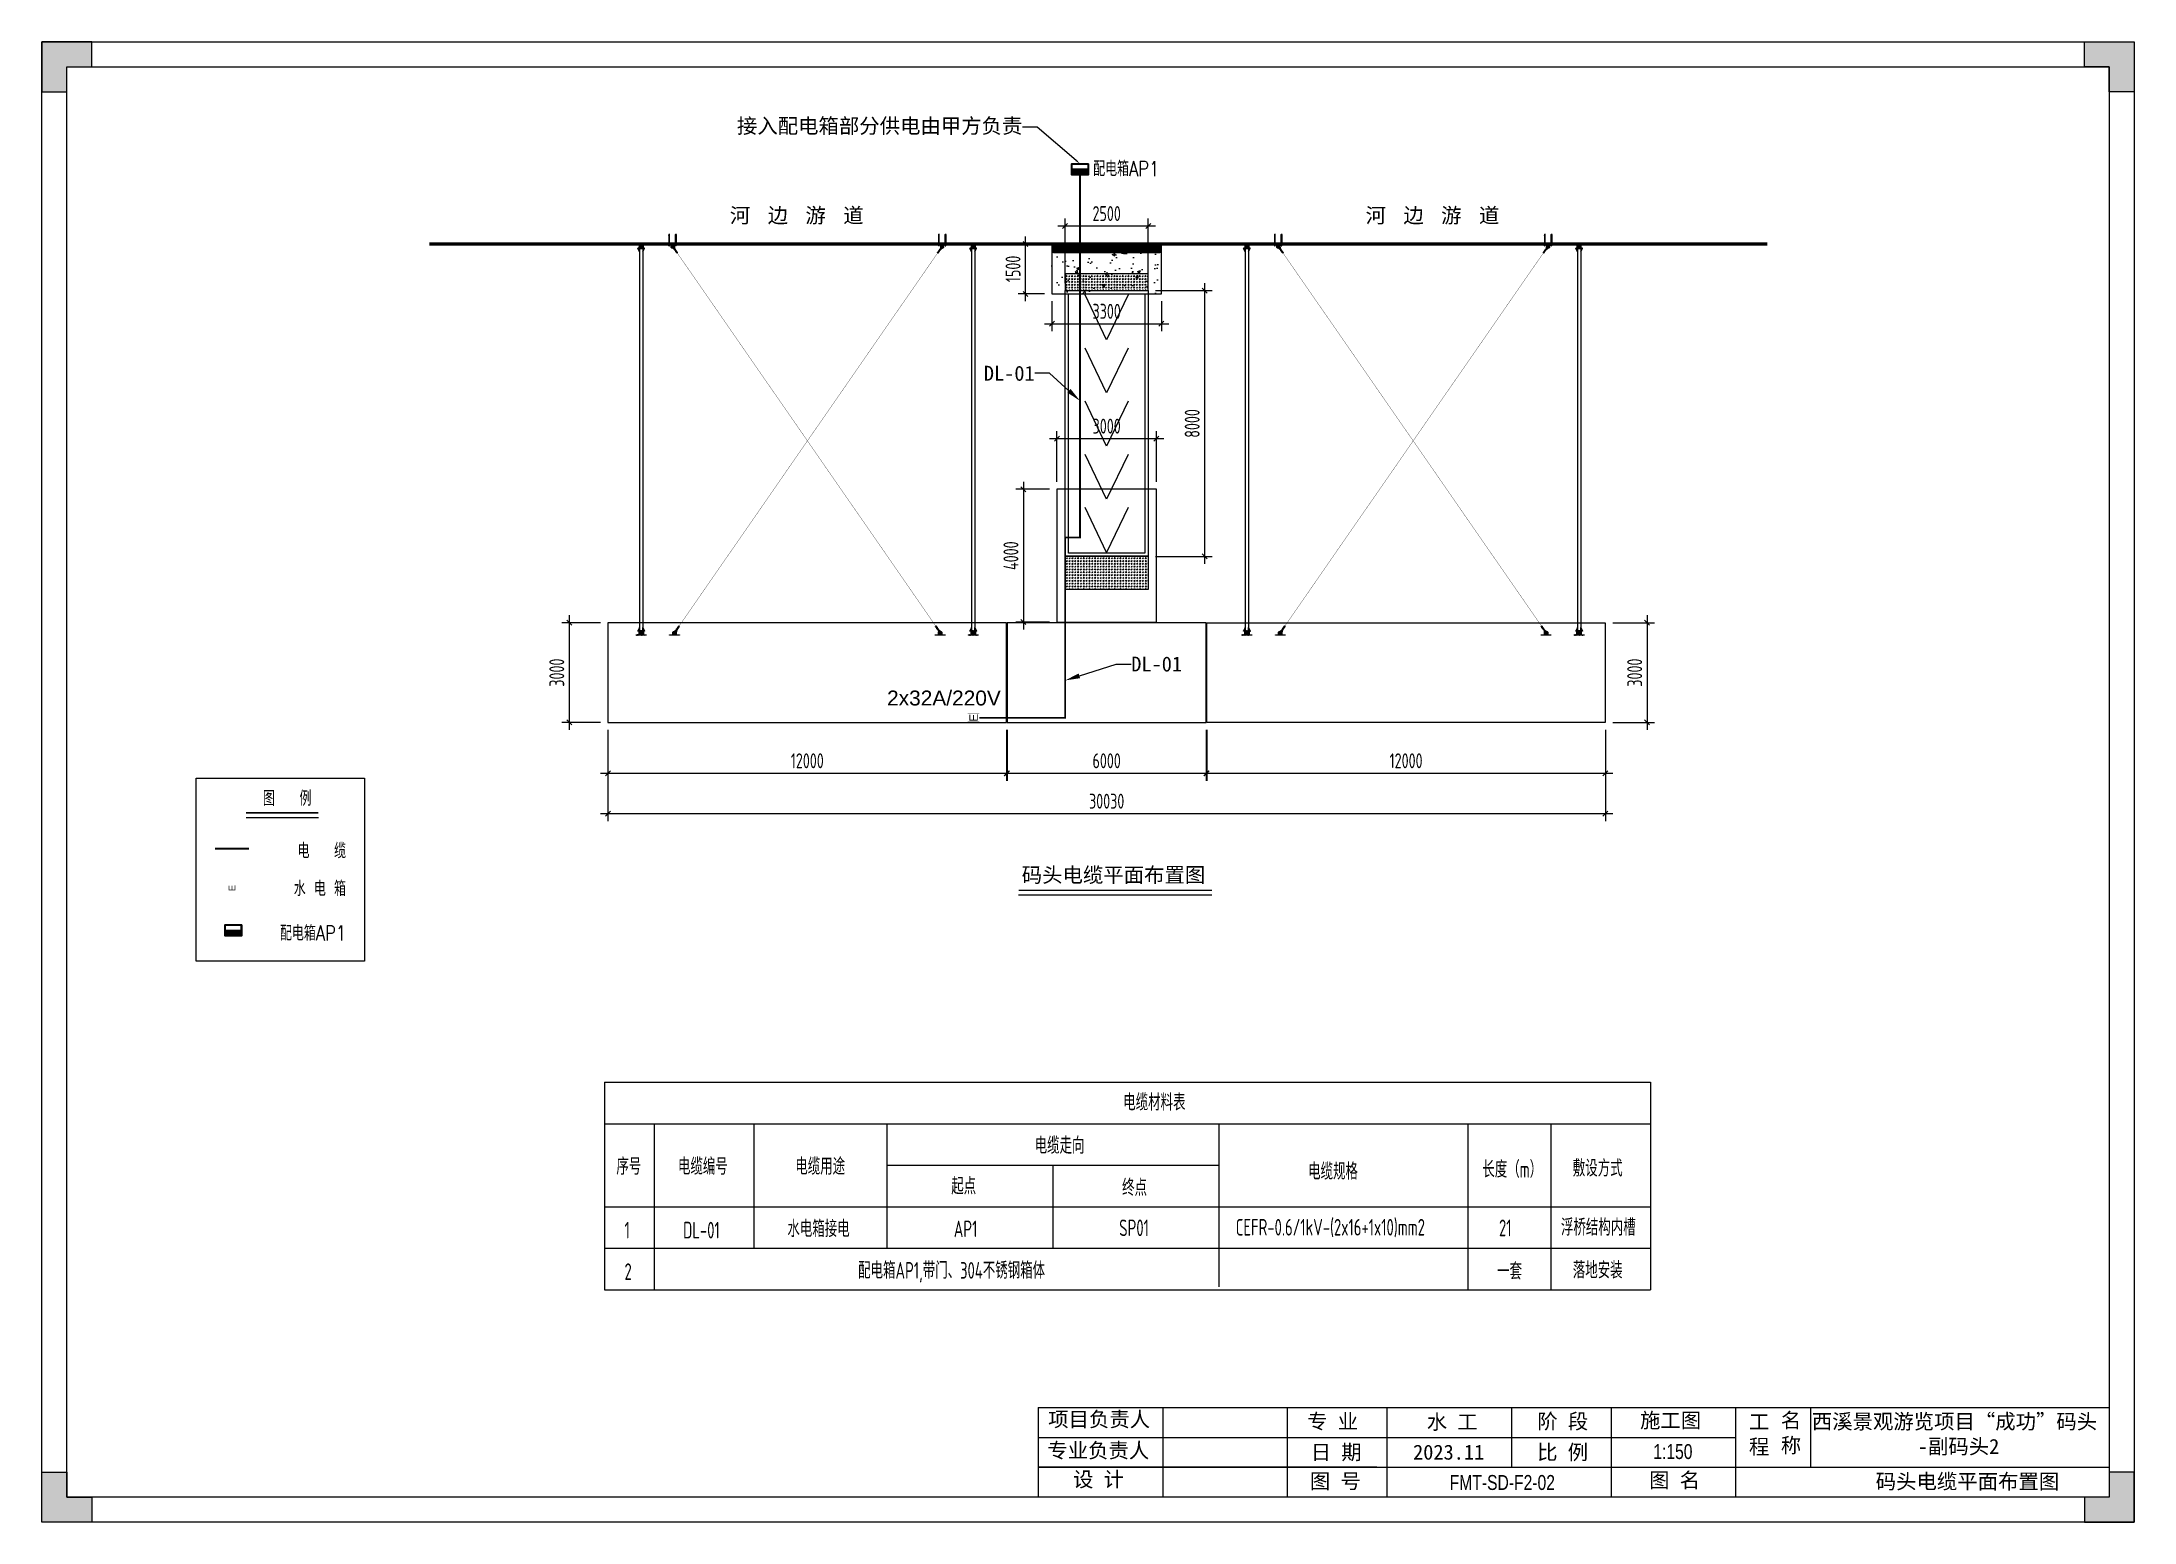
# Model space of a CAD drawing. Header units: millimetres. Extents: x 136606 to 1231039, y 82794 to 127364.
# Drawn here: x 1102582 to 1165582, y 82794 to 127345 of the extents above; entities that cross this region are included whole.
import ezdxf
from ezdxf import colors
from ezdxf.entities.mleader import LeaderData, LeaderLine
from ezdxf.enums import TextEntityAlignment as Align
from ezdxf.math import Vec2, Vec3

# ---------------------------------------------------------------- set-up
doc = ezdxf.new("R2010")
doc.units = ezdxf.units.MM
for name, pattern in [('CENTER', [0.6, 0.375, -0.075, 0.075, -0.075]), ('DASHDOT2', [12.7, 6.35, -3.175, 0, -3.175]), ('DASHED2', [0.375, 0.25, -0.125])]:
    doc.linetypes.add(name, pattern=pattern)
for name, color, linetype in [('0 @ 1', 7, 'Continuous'), ('BS-Annectent', 115, 'Continuous'), ('HR-dimension', 9, 'Continuous'), ('HR-pontoon', 161, 'Continuous'), ('STEEL', 34, 'Continuous'), ('标注', 9, 'Continuous'), ('水电箱', 40, 'Continuous'), ('粗实线', 7, 'Continuous')]:
    doc.layers.add(name, color=color, linetype=linetype)
for name, color, linetype, lineweight in [('D-deng', 6, 'Continuous', 30), ('图框', 7, 'Continuous', 13), ('扣板', 7, 'Continuous', 9), ('抱桩器', 1, 'Continuous', 18), ('文本', 3, 'Continuous', 13)]:
    doc.layers.add(name, color=color, linetype=linetype, lineweight=lineweight)
doc.styles.add('Arial', font='arial.ttf')
doc.styles.add('HZ', font='rs.shx', dxfattribs={"width": 0.8, "bigfont": 'hztxt.shx'})
doc.styles.add('hztxt', font='ros1.shx', dxfattribs={"width": 0.8, "bigfont": 'hztxt.shx'})
doc.styles.get("Standard").update_dxf_attribs({"font": 'arial.ttf'})
doc.dimstyles.new('DIM-150', dxfattribs={"dimscale": 150, "dimtxt": 3, "dimasz": 1, "dimexe": 1.5, "dimexo": 1.5, "dimgap": 1, "dimtad": 1, "dimdec": 1, "dimdsep": 46, "dimtxsty": 'hztxt', "dimblk": 'OBLIQUE', "dimcen": 0, "dimdle": 1.5, "dimclrd": 9, "dimclre": 9, "dimclrt": 2, "dimadec": 1, "dimazin": 0, "dimtfac": 1, "dimtdec": 1, "dimtix": 1, "dimtmove": 2, "dimatfit": 3, "dimldrblk": 'ARCHTICK', "dimfxl": 10, "dimtolj": 1, "dimtzin": 0, "dimarcsym": 1})
pattern_1 = [(225, (43212.285, 45564.743), (4.49012806, -4.49012806), []), (225, (43207.795, 45564.743), (4.49012806, -4.49012806), [7.9375, -1.5875, 0, -1.5875])]
pattern_2 = [(225, (-344287.005, -129412.7357), (4.49012806, -4.49012806), []), (225, (-344291.495, -129412.7357), (4.49012806, -4.49012806), [7.9375, -1.5875, 0, -1.5875])]
pattern_3 = [(40.81217054, (-1416366.4012, -675349.6259), (-1.4525846328, 1.682112997), []), (130.81217054, (-1416366.4012, -675349.6259), (-4.5872822625, 1.9116413612), [5.55625, -3.33375])]
pattern_4 = [(40.81217054, (-1423212.2177, -670898.807), (-1.4525846328, 1.682112997), []), (130.81217054, (-1423212.2177, -670898.807), (-4.5872822625, 1.9116413612), [5.55625, -3.33375])]

msp = doc.modelspace()

# ---------------------------------------------------------------- texts
at = {"char_height": 450, "width": 2357.969719, "attachment_point": 3, "rotation": 0.000054642, "style": 'HZ'}
for s, insert in [('配电箱AP1', (1136227.5896, 123752.236, 0)), ('图   例', (1110700.3083, 104801.4077, 0)), ('电   缆', (1111741.7508, 103224.2463, 0)), ('水 电 箱', (1111741.7508, 102086.9738, 0)), ('配电箱AP1', (1111741.7508, 100745.8491, 0))]:
    msp.add_mtext(s, dxfattribs=dict(at, insert=insert))
at = {"layer": '文本', "color": 7, "style": 'Arial'}
for s, p in [('河   边   游   道', (1123298.6993, 122122.7056)), ('河   边   游   道', (1142440.0232, 122122.7056)), ('2x32A/220V', (1128031.8346, 107597.1439)), ('码头电缆平面布置图', (1132087.1995, 102273.5247)), ('码头电缆平面布置图', (1157800.4101, 84020.369))]:
    msp.add_text(s, height=450, dxfattribs=at).set_placement(p, align=Align.MIDDLE_LEFT)
at = {"layer": '文本', "style": 'hztxt', "width": 0.75}
msp.add_text('电缆材料表', height=500, dxfattribs=at).set_placement((1135142.5768, 95182.2503))
at = {"layer": '文本', "color": 7, "linetype": 'ByBlock', "lineweight": 5, "style": 'hztxt', "width": 0.75}
for s, p in [('电缆走向', (1132475.0109, 93879.4949)), ('序号', (1119881.8269, 93249.462)), ('电缆编号', (1121735.4275, 93249.462)), ('电缆用途', (1125267.5867, 93249.462)), ('电缆规格', (1140709.7322, 93101.2449)), ('长度（m）', (1145956.3622, 93161.7843)), ('敷设方式', (1148678.7569, 93195.45)), ('起点', (1129964.8927, 92656.0193)), ('终点', (1135108.4619, 92612.3689)), ('1', (1120125.7605, 91332.4355)), ('DL-01', (1121892.6641, 91332.6802)), ('水电箱接电', (1125031.2041, 91373.2084)), ('AP1', (1130041.2839, 91370.3965)), ('SP01', (1135021.6924, 91401.1854)), ('CEFR-0.6/1kV-(2x16+1x10)mm2', (1138531.0654, 91419.1531)), ('21', (1146457.3404, 91398.6051)), ('浮桥结构内槽', (1148322.8796, 91418.0179)), ('2', (1120125.7605, 90082.3326)), ('配电箱AP1,带门、304不锈钢箱体', (1127160.6968, 90121.0324)), ('一套', (1146399.8458, 90093.4946)), ('落地安装', (1148678.7569, 90127.1608))]:
    msp.add_text(s, height=500, rotation=0.000000012, dxfattribs=at).set_placement(p)
at = {"layer": '文本', "style": 'Arial', "width": 0.75}
for s, p in [('1:150', (1151102.9765, 84558.241)), ('FMT-SD-F2-02', (1144972.5136, 83627.4479))]:
    msp.add_text(s, height=450, dxfattribs=at).set_placement(p, align=Align.BOTTOM_LEFT)

# ---------------------------------------------------------------- blocks, each defined once
blk = doc.blocks.new('水电箱A')
at = {"layer": '水电箱', "color": 2, "const_width": 3}
blk.add_lwpolyline([(-30, 210), (270, 210), (270, -210), (-30, -210)], close=True, dxfattribs=at)
at = {"layer": '水电箱', "color": 2}
blk.add_text('E', height=300, dxfattribs=at).set_placement((-24, -153))
blk = doc.blocks.new('DJ-景观配电箱')
at = {"layer": 'D-deng'}
h = blk.add_hatch(dxfattribs=at)
h.set_pattern_fill('ANSI31', color=3, scale=1.2, style=0)
h.set_pattern_definition([(45, (-20734.37179, -20546.95204), (-0.1060660172, 0.1060660172), [])])
h.paths.add_polyline_path([(2.15, 0), (-2.15, 0), (-2.15, -1.4), (2.15, -1.4)])
at = {"layer": 'D-deng', "color": 3}
blk.add_line((-2.15, 0), (2.15, 0), dxfattribs=at)
for points in [[(-2.25, 1.5), (2.25, 1.5), (2.25, -1.5), (-2.25, -1.5)], [(-2.15, 1.4), (2.15, 1.4), (2.15, -1.4), (-2.15, -1.4)]]:
    blk.add_lwpolyline(points, close=True, dxfattribs=at)
blk = doc.blocks.new('GW-TK')
at = {"layer": '图框', "linetype": 'Continuous', "lineweight": 0}
h = blk.add_hatch(color=256, dxfattribs=at)
h.dxf.hatch_style = 1
h.paths.add_polyline_path([(927183.55, 464715.01), (927183.55, 464705.01), (927188.55, 464705.01), (927188.55, 464710.01), (927193.56, 464710.01), (927193.56, 464715.01)])
h = blk.add_hatch(color=256, dxfattribs=at)
h.dxf.hatch_style = 1
h.paths.add_polyline_path([(927593.55, 464715.01), (927593.55, 464710.01), (927598.55, 464710.01), (927598.55, 464705.01), (927603.55, 464705.01), (927603.55, 464715.01)])
h = blk.add_hatch(color=256, dxfattribs=at)
h.dxf.hatch_style = 1
h.paths.add_polyline_path([(927193.56, 464418.01), (927193.56, 464423.01), (927188.55, 464423.01), (927188.55, 464428.01), (927183.55, 464428.01), (927183.55, 464418.01)])
h = blk.add_hatch(color=256, dxfattribs=at)
h.dxf.hatch_style = 1
h.paths.add_polyline_path([(927603.55, 464418.01), (927603.55, 464428.01), (927598.55, 464428.01), (927598.55, 464423.01), (927593.55, 464423.01), (927593.55, 464418.01)])
at = {"layer": '图框', "linetype": 'Continuous'}
for p, q in [((927383.55, 464441.02), (927383.55, 464423.01)), ((927408.55, 464441.02), (927408.55, 464423.01)), ((927433.55, 464441.02), (927433.55, 464423.01)), ((927453.55, 464441.02), (927453.55, 464423.01)), ((927478.55, 464441.02), (927478.55, 464429.01)), ((927498.55, 464441.02), (927498.55, 464423.01)), ((927523.55, 464441.02), (927523.55, 464423.01)), ((927538.55, 464441.02), (927538.55, 464429.01)), ((927383.55, 464435.01), (927523.55, 464435.01)), ((927451.56, 464429.01), (927383.55, 464429.01)), ((927383.55, 464429.01), (927598.55, 464429.01))]:
    blk.add_line(p, q, dxfattribs=at)
at = {"layer": '图框', "linetype": 'Continuous', "lineweight": 0}
for points in [[(927188.55, 464705.01), (927188.55, 464710.01), (927193.56, 464710.01), (927193.56, 464715.01), (927183.55, 464715.01), (927183.55, 464705.01)], [(927598.55, 464705.01), (927598.55, 464710.01), (927593.55, 464710.01), (927593.55, 464715.01), (927603.55, 464715.01), (927603.55, 464705.01)], [(927188.55, 464428.01), (927188.55, 464423.01), (927193.56, 464423.01), (927193.56, 464418.01), (927183.55, 464418.01), (927183.55, 464428.01)], [(927598.55, 464428.01), (927598.55, 464423.01), (927593.55, 464423.01), (927593.55, 464418.01), (927603.55, 464418.01), (927603.55, 464428.01)]]:
    blk.add_lwpolyline(points, close=True, dxfattribs=at)
at = {"layer": '图框'}
for points in [[(927183.55, 464715.01), (927603.55, 464715.01), (927603.55, 464418.01), (927183.55, 464418.01)], [(927188.55, 464710.01), (927598.55, 464710.01), (927598.55, 464423.01), (927188.55, 464423.01)]]:
    blk.add_lwpolyline(points, close=True, dxfattribs=at)
at = {"layer": '图框', "linetype": 'Continuous'}
blk.add_lwpolyline([(927383.55, 464441.02), (927598.55, 464441.02)], dxfattribs=at)
at = {"layer": '图框', "linetype": 'Continuous', "char_height": 3, "attachment_point": 1}
for s, width, heights, insert in [('{\\fSimSun|b0|i0|c134|p2;项目负责人}', 26.0225, [0], (927385.56, 464440.15)), ('{\\fSimSun|b0|i0|c134|p2;专 业}', 12.8345, [0], (927437.53, 464439.73)), ('{\\fSimSun|b0|i0|c134|p2;阶 段}', 17.4775, [0], (927483.73, 464439.73)), ('{\\fSimSun|b0|i0|c134|p2;工 程}', 5.2119, [0], (927526.21, 464439.66)), ('{\\fSimSun|b0|i0|c134|p2;名 称}', 5.2119, [0], (927532.62, 464439.93)), ('{\\fSimSun|b0|i0|c134|p2;专业负责人}', 24.6361, [2.04], (927385.39, 464433.9)), ('{\\fSimSun|b0|i0|c134|p2;日 期}', 11.224, [0], (927438.25, 464433.55)), ('{\\fSimSun|b0|i0|c134|p2;比 例}', 10.9146, [0], (927483.71, 464433.55)), ('{\\fSimSun|b0|i0|c134|p2;设 计}', 16.2353, [0], (927390.55, 464428.09)), ('{\\fSimSun|b0|i0|c134|p2;图 号}', 23.6261, [0], (927438.11, 464427.75)), ('{\\fSimSun|b0|i0|c134|p2;图 名}', 12.066, [0], (927506.19, 464427.94))]:
    blk.add_mtext_dynamic_manual_height_columns(s, width=width, gutter_width=17.5, heights=heights, dxfattribs=dict(at, insert=insert))
at = {"layer": '图框', "color": 3, "linetype": 'Continuous', "char_height": 3, "attachment_point": 1}
for s, width, insert in [('{\\fSimSun|b0|i0|c134|p2;水 工}', 11.224, (927461.55, 464439.63)), ('\\pt9;{\\fSimSun|b0|i0|c134|p2;施工图}', 18.6303, (927504.36, 464439.94)), ('\\pi0.39911,t9.39911;{\\fSimSun|b0|i0|c134|p2;西溪景观游览项目“成功”码头\\P\\pi21.67411,t30.67411;-副码头2}', 60.0149, (927538.45, 464439.71)), ('{\\fSimSun|b0|i0|c134|p2;2023.11}', 11.224, (927458.8, 464433.55))]:
    blk.add_mtext_dynamic_manual_height_columns(s, width=width, gutter_width=17.5, heights=[0], dxfattribs=dict(at, insert=insert))
blk = doc.blocks.new('_Oblique')
at = {"color": 0, "linetype": 'ByBlock', "lineweight": -2}
blk.add_line((-0.5, -0.5), (0.5, 0.5), dxfattribs=at)
blk = doc.blocks.new('*D875')
at = {"color": 9, "lineweight": -2, "transparency": 16777216}
for p, q in [((1119404, 109861), (1118237, 109861)), ((1118462, 110086), (1118462, 106636)), ((1119404, 106861), (1118237, 106861))]:
    blk.add_line(p, q, dxfattribs=at)
at = {"layer": 'Defpoints', "color": 0, "transparency": 16777216}
for p in [(1119629, 109861), (1118462, 106861), (1119629, 106861)]:
    blk.add_point(p, dxfattribs=at)
at = {"color": 9, "lineweight": -2, "transparency": 16777216, "xscale": 150, "yscale": 150, "zscale": 150}
for p, rotation in [((1118462, 109861), 90), ((1118462, 106861), 270)]:
    blk.add_blockref('_Oblique', p, dxfattribs=dict(at, rotation=rotation))
at = {"color": 2, "transparency": 16777216, "insert": (1118087, 108361), "char_height": 450, "attachment_point": 5, "rotation": 90, "style": 'hztxt'}
blk.add_mtext('\\A1;3000', dxfattribs=at)
blk = doc.blocks.new('_ArchTick')
at = {"color": 0, "linetype": 'ByBlock', "const_width": 0.15}
blk.add_lwpolyline([(-0.5, -0.5), (0.5, 0.5)], dxfattribs=at)
blk = doc.blocks.new('*D876')
at = {"color": 9, "lineweight": -2, "transparency": 16777216}
for p, q in [((1149884, 109861), (1151143, 109861)), ((1150918, 110086), (1150918, 106636)), ((1149884, 106861), (1151143, 106861))]:
    blk.add_line(p, q, dxfattribs=at)
at = {"layer": 'Defpoints', "color": 0, "transparency": 16777216}
for p in [(1149659, 109861), (1149659, 106861), (1150918, 106861)]:
    blk.add_point(p, dxfattribs=at)
at = {"color": 9, "lineweight": -2, "transparency": 16777216, "xscale": 150, "yscale": 150, "zscale": 150}
for p, rotation in [((1150918, 109861), 90), ((1150918, 106861), 270)]:
    blk.add_blockref('_Oblique', p, dxfattribs=dict(at, rotation=rotation))
at = {"color": 2, "transparency": 16777216, "insert": (1150543, 108361), "char_height": 450, "attachment_point": 5, "rotation": 90, "style": 'hztxt'}
blk.add_mtext('\\A1;3000', dxfattribs=at)
blk = doc.blocks.new('*D882')
at = {"color": 9, "lineweight": -2, "transparency": 16777216}
for p, q in [((1136119, 121802), (1133169, 121802)), ((1133394, 120086), (1133394, 122027)), ((1135894, 120086), (1135894, 122027))]:
    blk.add_line(p, q, dxfattribs=at)
at = {"layer": 'Defpoints', "color": 0, "transparency": 16777216}
for p in [(1133394, 121802), (1133394, 119861), (1135894, 119861)]:
    blk.add_point(p, dxfattribs=at)
at = {"color": 9, "lineweight": -2, "transparency": 16777216, "xscale": 150, "yscale": 150, "zscale": 150, "rotation": 180}
blk.add_blockref('_Oblique', (1133394, 121802), dxfattribs=at)
at = {"color": 9, "lineweight": -2, "transparency": 16777216, "xscale": 150, "yscale": 150, "zscale": 150}
blk.add_blockref('_Oblique', (1135894, 121802), dxfattribs=at)
at = {"color": 2, "transparency": 16777216, "insert": (1134644, 122177), "char_height": 450, "attachment_point": 5, "style": 'hztxt'}
blk.add_mtext('\\A1;2500', dxfattribs=at)
blk = doc.blocks.new('*D883')
at = {"color": 9, "lineweight": -2, "transparency": 16777216}
for p, q in [((1136119, 119861), (1137819, 119861)), ((1137594, 120086), (1137594, 111636)), ((1136119, 111861), (1137819, 111861))]:
    blk.add_line(p, q, dxfattribs=at)
at = {"layer": 'Defpoints', "color": 0, "transparency": 16777216}
for p in [(1135894, 119861), (1135894, 111861), (1137594, 111861)]:
    blk.add_point(p, dxfattribs=at)
at = {"color": 9, "lineweight": -2, "transparency": 16777216, "xscale": 150, "yscale": 150, "zscale": 150}
for p, rotation in [((1137594, 119861), 90), ((1137594, 111861), 270)]:
    blk.add_blockref('_Oblique', p, dxfattribs=dict(at, rotation=rotation))
at = {"color": 2, "transparency": 16777216, "insert": (1137219, 115861), "char_height": 450, "attachment_point": 5, "rotation": 90, "style": 'hztxt'}
blk.add_mtext('\\A1;8000', dxfattribs=at)
blk = doc.blocks.new('*D884')
at = {"color": 9, "lineweight": -2, "transparency": 16777216}
for p, q in [((1132919, 115404), (1136369, 115404)), ((1133144, 114106), (1133144, 115629)), ((1136144, 114106), (1136144, 115629))]:
    blk.add_line(p, q, dxfattribs=at)
at = {"layer": 'Defpoints', "color": 0, "transparency": 16777216}
for p in [(1136144, 115404), (1133144, 113881), (1136144, 113881)]:
    blk.add_point(p, dxfattribs=at)
at = {"color": 9, "lineweight": -2, "transparency": 16777216, "xscale": 150, "yscale": 150, "zscale": 150, "rotation": 180}
blk.add_blockref('_Oblique', (1133144, 115404), dxfattribs=at)
at = {"color": 9, "lineweight": -2, "transparency": 16777216, "xscale": 150, "yscale": 150, "zscale": 150}
blk.add_blockref('_Oblique', (1136144, 115404), dxfattribs=at)
at = {"color": 2, "transparency": 16777216, "insert": (1134644, 115779), "char_height": 450, "attachment_point": 5, "style": 'hztxt'}
blk.add_mtext('\\A1;3000', dxfattribs=at)
blk = doc.blocks.new('*D877')
at = {"color": 9, "lineweight": -2, "transparency": 16777216}
for p, q in [((1132136, 114106), (1132136, 109656)), ((1132919, 113881), (1131911, 113881)), ((1132919, 109881), (1131911, 109881))]:
    blk.add_line(p, q, dxfattribs=at)
at = {"layer": 'Defpoints', "color": 0, "transparency": 16777216}
for p in [(1133144, 113881), (1132136, 109881), (1133144, 109881)]:
    blk.add_point(p, dxfattribs=at)
at = {"color": 9, "lineweight": -2, "transparency": 16777216, "xscale": 150, "yscale": 150, "zscale": 150}
for p, rotation in [((1132136, 113881), 90), ((1132136, 109881), 270)]:
    blk.add_blockref('_Oblique', p, dxfattribs=dict(at, rotation=rotation))
at = {"color": 2, "transparency": 16777216, "insert": (1131761, 111881), "char_height": 450, "attachment_point": 5, "rotation": 90, "style": 'hztxt'}
blk.add_mtext('\\A1;4000', dxfattribs=at)
blk = doc.blocks.new('*D878')
at = {"color": 9, "lineweight": -2, "transparency": 16777216}
for p, q in [((1119629, 106636), (1119629, 103892)), ((1149659, 106636), (1149659, 103892)), ((1119404, 104117), (1149884, 104117))]:
    blk.add_line(p, q, dxfattribs=at)
at = {"layer": 'Defpoints', "color": 0, "transparency": 16777216}
for p in [(1119629, 106861), (1149659, 106861), (1149659, 104117)]:
    blk.add_point(p, dxfattribs=at)
at = {"color": 9, "lineweight": -2, "transparency": 16777216, "xscale": 150, "yscale": 150, "zscale": 150, "rotation": 180}
blk.add_blockref('_Oblique', (1119629, 104117), dxfattribs=at)
at = {"color": 9, "lineweight": -2, "transparency": 16777216, "xscale": 150, "yscale": 150, "zscale": 150}
blk.add_blockref('_Oblique', (1149659, 104117), dxfattribs=at)
at = {"color": 2, "transparency": 16777216, "insert": (1134644, 104492), "char_height": 450, "attachment_point": 5, "style": 'hztxt'}
blk.add_mtext('\\A1;30030', dxfattribs=at)
blk = doc.blocks.new('*D879')
at = {"color": 9, "lineweight": -2, "transparency": 16777216}
for p, q in [((1119629, 106636), (1119629, 105108)), ((1131629, 106636), (1131629, 105108)), ((1119404, 105333), (1131854, 105333))]:
    blk.add_line(p, q, dxfattribs=at)
at = {"layer": 'Defpoints', "color": 0, "transparency": 16777216}
for p in [(1119629, 106861), (1131629, 106861), (1131629, 105333)]:
    blk.add_point(p, dxfattribs=at)
at = {"color": 9, "lineweight": -2, "transparency": 16777216, "xscale": 150, "yscale": 150, "zscale": 150, "rotation": 180}
blk.add_blockref('_Oblique', (1119629, 105333), dxfattribs=at)
at = {"color": 9, "lineweight": -2, "transparency": 16777216, "xscale": 150, "yscale": 150, "zscale": 150}
blk.add_blockref('_Oblique', (1131629, 105333), dxfattribs=at)
at = {"color": 2, "transparency": 16777216, "insert": (1125629, 105708), "char_height": 450, "attachment_point": 5, "style": 'hztxt'}
blk.add_mtext('\\A1;12000', dxfattribs=at)
blk = doc.blocks.new('*D880')
at = {"color": 9, "lineweight": -2, "transparency": 16777216}
for p, q in [((1131644, 106636), (1131644, 105108)), ((1137644, 106636), (1137644, 105108)), ((1131419, 105333), (1137869, 105333))]:
    blk.add_line(p, q, dxfattribs=at)
at = {"layer": 'Defpoints', "color": 0, "transparency": 16777216}
for p in [(1131644, 106861), (1137644, 106861), (1137644, 105333)]:
    blk.add_point(p, dxfattribs=at)
at = {"color": 9, "lineweight": -2, "transparency": 16777216, "xscale": 150, "yscale": 150, "zscale": 150, "rotation": 180}
blk.add_blockref('_Oblique', (1131644, 105333), dxfattribs=at)
at = {"color": 9, "lineweight": -2, "transparency": 16777216, "xscale": 150, "yscale": 150, "zscale": 150}
blk.add_blockref('_Oblique', (1137644, 105333), dxfattribs=at)
at = {"color": 2, "transparency": 16777216, "insert": (1134644, 105708), "char_height": 450, "attachment_point": 5, "style": 'hztxt'}
blk.add_mtext('\\A1;6000', dxfattribs=at)
blk = doc.blocks.new('*D881')
at = {"color": 9, "lineweight": -2, "transparency": 16777216}
for p, q in [((1137659, 106636), (1137659, 105108)), ((1149659, 106636), (1149659, 105108)), ((1137434, 105333), (1149884, 105333))]:
    blk.add_line(p, q, dxfattribs=at)
at = {"layer": 'Defpoints', "color": 0, "transparency": 16777216}
for p in [(1137659, 106861), (1149659, 106861), (1149659, 105333)]:
    blk.add_point(p, dxfattribs=at)
at = {"color": 9, "lineweight": -2, "transparency": 16777216, "xscale": 150, "yscale": 150, "zscale": 150, "rotation": 180}
blk.add_blockref('_Oblique', (1137659, 105333), dxfattribs=at)
at = {"color": 9, "lineweight": -2, "transparency": 16777216, "xscale": 150, "yscale": 150, "zscale": 150}
blk.add_blockref('_Oblique', (1149659, 105333), dxfattribs=at)
at = {"color": 2, "transparency": 16777216, "insert": (1143659, 105708), "char_height": 450, "attachment_point": 5, "style": 'hztxt'}
blk.add_mtext('\\A1;12000', dxfattribs=at)
blk = doc.blocks.new('*U885')
at = {"layer": '抱桩器'}
h = blk.add_hatch(dxfattribs=at)
h.set_pattern_fill('GOST_GLASS', color=252, scale=10, angle=90)
h.set_pattern_definition([(135, (-1080442.076, -115111.21), (5e-15, 84.8528137), [50, -70]), (135, (-1080442.076, -115090), (5e-15, 84.8528137), [20, -100]), (135, (-1080463.29, -115111.21), (5e-15, 84.8528137), [20, -100])])
h.paths.add_polyline_path([(-1250, 4250), (1250, 4250), (1250, 4750), (-1250, 4750)])
h = blk.add_hatch(dxfattribs=at)
h.set_pattern_fill('GOST_GLASS', color=252, scale=10, angle=90)
h.set_pattern_definition([(135, (-1076441.776, -115111.21), (5e-15, 84.8528137), [50, -70]), (135, (-1076441.776, -115090), (5e-15, 84.8528137), [20, -100]), (135, (-1076462.99, -115111.21), (5e-15, 84.8528137), [20, -100])])
h.paths.add_polyline_path([(-1250, -3750), (1250, -3750), (1250, -4750), (-1250, -4750)])
at = {"layer": '抱桩器', "color": 252}
for points in [[(-1250, 4250), (1250, 4250), (1250, 4750), (-1250, 4750)], [(1250, 4250), (1250, -3750), (-1250, -3750), (-1250, 4250)], [(1150, 4150), (1150, -3650), (-1150, -3650), (-1150, 4150)], [(-1250, -3750), (1250, -3750), (1250, -4750), (-1250, -4750)]]:
    blk.add_lwpolyline(points, close=True, dxfattribs=at)
for points in [[(650, 4116), (0, 2766), (-650, 4116)], [(650, 2516), (0, 1166), (-650, 2516)], [(650, 916), (0, -434), (-650, 916)], [(650, -684), (0, -2034), (-650, -684)], [(650, -2284), (0, -3634), (-650, -2284)]]:
    blk.add_lwpolyline(points, dxfattribs=at)
blk = doc.blocks.new('*U886')
at = {"color": 0, "linetype": 'ByBlock', "lineweight": -2, "transparency": 16777216}
blk.add_blockref('*U885', (0, 0), dxfattribs=at)
blk = doc.blocks.new('*D1784')
at = {"color": 9, "lineweight": -2, "transparency": 16777216}
for p, q in [((1132769, 121261), (1131975, 121261)), ((1132200, 119536), (1132200, 121486)), ((1132769, 119761), (1131975, 119761))]:
    blk.add_line(p, q, dxfattribs=at)
at = {"layer": 'Defpoints', "color": 0, "transparency": 16777216}
for p in [(1132200, 121261), (1132994, 121261), (1132994, 119761)]:
    blk.add_point(p, dxfattribs=at)
at = {"color": 9, "lineweight": -2, "transparency": 16777216, "xscale": 150, "yscale": 150, "zscale": 150}
for p, rotation in [((1132200, 121261), 90), ((1132200, 119761), 270)]:
    blk.add_blockref('_Oblique', p, dxfattribs=dict(at, rotation=rotation))
at = {"color": 2, "transparency": 16777216, "insert": (1131825, 120511), "char_height": 450, "attachment_point": 5, "rotation": 90, "style": 'hztxt'}
blk.add_mtext('\\A1;1500', dxfattribs=at)
blk = doc.blocks.new('*D1785')
at = {"color": 9, "lineweight": -2, "transparency": 16777216}
for p, q in [((1132994, 119536), (1132994, 118635)), ((1136294, 119536), (1136294, 118635)), ((1132769, 118860), (1136519, 118860))]:
    blk.add_line(p, q, dxfattribs=at)
at = {"layer": 'Defpoints', "color": 0, "transparency": 16777216}
for p in [(1132994, 119761), (1136294, 119761), (1136294, 118860)]:
    blk.add_point(p, dxfattribs=at)
at = {"color": 9, "lineweight": -2, "transparency": 16777216, "xscale": 150, "yscale": 150, "zscale": 150, "rotation": 180}
blk.add_blockref('_Oblique', (1132994, 118860), dxfattribs=at)
at = {"color": 9, "lineweight": -2, "transparency": 16777216, "xscale": 150, "yscale": 150, "zscale": 150}
blk.add_blockref('_Oblique', (1136294, 118860), dxfattribs=at)
at = {"color": 2, "transparency": 16777216, "insert": (1134644, 119235), "char_height": 450, "attachment_point": 5, "style": 'hztxt'}
blk.add_mtext('\\A1;3300', dxfattribs=at)
blk = doc.blocks.new('支座')
at = {"layer": '扣板', "color": 7}
blk.add_line((13512, 4747, 0), (13512, 5047, 0), dxfattribs=at)
at = {"layer": '扣板', "color": 7, "elevation": 0}
for points in [[(13512, 4747), (13512, 5047), (13520, 5047), (13520, 4747)], [(13600, 4947), (13620, 4927), (13620, 4867), (13600, 4847), (13520, 4847), (13520, 4947)], [(13560, 4932), (13520, 4932), (13520, 4922), (13560, 4922)], [(13560, 4862), (13520, 4862), (13520, 4872), (13560, 4872)]]:
    blk.add_lwpolyline(points, close=True, dxfattribs=at)
at = {"layer": '扣板', "color": 7}
blk.add_circle((13575, 4897, 0), 25, dxfattribs=at)
blk = doc.blocks.new('A$C97f6d51a')
at = {"color": 1, "linetype": 'DASHDOT2'}
blk.add_line((0, 313), (0, -47), dxfattribs=at)
at = {"layer": 'BS-Annectent'}
for p, q in [((-10, 6), (9, 4)), ((-10, 2), (-6, 4)), ((-6, 1), (-10, 2)), ((-10, 2), (9, 1)), ((-9, 282), (-9, 282)), ((-9, 281), (-9, 282)), ((-9, 282), (-9, 282)), ((-9, 279), (-8, 279)), ((-8, 278), (-9, 279)), ((-9, 279), (-8, 278)), ((-9, 275), (-7, 276)), ((-6, 274), (-9, 275)), ((-9, 275), (-7, 275)), ((-9, 272), (-6, 274)), ((-6, 270), (-9, 272)), ((-9, 272), (-4, 272)), ((-9, 269), (9, 268)), ((-9, 266), (9, 265)), ((-9, 263), (9, 262)), ((-9, 260), (9, 258)), ((-9, 257), (9, 255)), ((-9, 253), (9, 252)), ((-9, 250), (9, 249)), ((-9, 247), (9, 246)), ((-9, 244), (9, 243)), ((-9, 241), (9, 240)), ((-9, 238), (9, 236)), ((-9, 235), (9, 233)), ((-9, 231), (9, 230)), ((-9, 228), (9, 227)), ((-9, 225), (9, 224)), ((-9, 222), (9, 221)), ((-9, 219), (9, 218)), ((-9, 216), (9, 215)), ((-9, 213), (9, 211)), ((-9, 209), (9, 208)), ((-9, 206), (9, 205)), ((-9, 203), (9, 202)), ((-9, 200), (9, 199)), ((-9, 197), (9, 196)), ((-9, 194), (9, 193)), ((-9, 191), (9, 189)), ((-9, 188), (9, 186)), ((-9, 184), (9, 183)), ((-9, 181), (9, 180)), ((-9, 178), (9, 177)), ((-9, 175), (9, 174)), ((-9, 172), (9, 171)), ((-9, 169), (9, 167)), ((-9, 166), (9, 164)), ((-9, 162), (9, 161)), ((-9, 159), (9, 158)), ((-9, 156), (9, 155)), ((-9, 153), (9, 152)), ((-9, 150), (9, 149)), ((-9, 147), (9, 146)), ((-9, 144), (9, 142)), ((-9, 140), (9, 139)), ((-9, 137), (9, 136)), ((-9, 134), (9, 133)), ((-9, 131), (9, 130)), ((-9, 128), (9, 127)), ((-9, 125), (9, 124)), ((-9, 122), (9, 120)), ((-9, 119), (9, 117)), ((-9, 115), (9, 114)), ((-9, 112), (9, 111)), ((-9, 109), (9, 108)), ((-9, 106), (9, 105)), ((-9, 103), (9, 102)), ((-9, 100), (9, 98)), ((-9, 97), (9, 95)), ((-9, 93), (9, 92)), ((-9, 90), (9, 89)), ((-9, 87), (9, 86)), ((-9, 84), (9, 83)), ((-9, 81), (9, 80)), ((-9, 78), (9, 76)), ((-9, 75), (9, 73)), ((-9, 71), (9, 70)), ((-9, 68), (9, 67)), ((-9, 65), (9, 64)), ((-9, 62), (9, 61)), ((-9, 59), (9, 58)), ((-9, 56), (9, 55)), ((-9, 53), (9, 51)), ((-9, 49), (9, 48)), ((-9, 46), (9, 45)), ((-9, 43), (9, 42)), ((-9, 40), (9, 39)), ((-9, 37), (9, 36)), ((-9, 34), (9, 33)), ((-9, 31), (9, 29)), ((-9, 28), (9, 26)), ((-9, 24), (9, 23)), ((-9, 21), (9, 20)), ((-9, 18), (9, 17)), ((-9, 15), (9, 14)), ((-9, 12), (9, 11)), ((-9, 9), (9, 7)), ((-8, 0), (-6, 1)), ((-6, 274), (-6, 274)), ((-6, 274), (-6, 274)), ((-6, 274), (-6, 274)), ((-6, 274), (-6, 274)), ((-6, 274), (-6, 274)), ((6, 270), (-6, 270)), ((6, 147), (-6, 148)), ((6, 116), (-6, 117)), ((6, 3), (-6, 4)), ((2, 0), (-6, 1)), ((4, 271), (9, 271)), ((6, 273), (5, 273)), ((6, 273), (5, 273)), ((6, 273), (9, 274)), ((6, 274), (9, 274)), ((9, 271), (6, 273)), ((6, 270), (9, 271)), ((6, 147), (9, 149)), ((9, 1), (6, 3)), ((7, 276), (9, 277)), ((9, 274), (7, 275)), ((7, 0), (9, 1)), ((9, 277), (8, 278)), ((8, 277), (9, 277)), ((9, 280), (9, 281)), ((9, 280), (9, 280)), ((9, 280), (9, 280)), ((-16, -24), (-16, -11)), ((12, -9), (-12, -9)), ((12, -27), (-12, -27)), ((-9, -29), (-6, -28)), ((-6, -31), (-9, -29)), ((9, -30), (-9, -29)), ((-9, -32), (-6, -31)), ((-6, -34), (-9, -32)), ((9, -33), (-9, -32)), ((-9, -35), (-6, -34)), ((-6, -37), (-9, -35)), ((9, -37), (-9, -35)), ((-9, -38), (-6, -37)), ((-6, -40), (-9, -38)), ((9, -40), (-9, -38)), ((-8, -24), (-8, -11)), ((-6, -28), (-8, -27)), ((-7, -40), (-7, -43)), ((6, -29), (-6, -28)), ((6, -29), (-6, -28)), ((6, -32), (-6, -31)), ((6, -32), (-6, -31)), ((6, -35), (-6, -34)), ((6, -38), (-6, -37)), ((6, -38), (-6, -37)), ((6, -41), (-6, -40)), ((-5, -44), (5, -44)), ((-4, -40), (-4, -43)), ((-2, -9), (0, -4)), ((9, -27), (-1, -27)), ((0, -9), (2, -4)), ((4, -41), (4, -43)), ((6, -29), (9, -27)), ((9, -30), (6, -29)), ((6, -32), (9, -30)), ((9, -33), (6, -32)), ((6, -35), (9, -33)), ((9, -37), (6, -35)), ((6, -38), (9, -37)), ((9, -40), (6, -38)), ((6, -41), (9, -40)), ((7, -41), (7, -43)), ((8, -24), (8, -11)), ((9, -27), (8, -27)), ((16, -24), (16, -11))]:
    blk.add_line(p, q, dxfattribs=at)
for points in [[(-19, -4), (-19, 0), (19, 0), (19, -4)], [(-15, -9), (15, -9), (15, -4), (-15, -4)]]:
    blk.add_lwpolyline(points, close=True, dxfattribs=at)
blk.add_lwpolyline([(10, 0), (10, 300), (0, 306), (-10, 300), (-10, 0)], dxfattribs=at)
for points in [[(16, -11, 0.612824), (8, -11, 0.305874), (-8, -11, 0.612824), (-16, -11)], [(16, -24, -0.612824), (8, -24, -0.305874), (-8, -24, -0.612824), (-16, -24)], [(-7, -43, 0.516475), (-4, -43, 0.258238), (4, -43, 0.516475), (7, -43)]]:
    blk.add_lwpolyline(points, format="xyb", dxfattribs=at)
blk = doc.blocks.new('A$Ce460a15a')
at = {"layer": 'STEEL', "color": 22}
for points in [[(12, 150), (12, -150), (0, -150), (0, 150)], [(92, -50), (112, -30), (112, 30), (92, 50), (12, 50), (12, -50)], [(52, 35), (12, 35), (12, 25), (52, 25)], [(52, -35), (12, -35), (12, -25), (52, -25)]]:
    blk.add_lwpolyline(points, close=True, dxfattribs=at)
blk.add_circle((67, 0), 25, dxfattribs=at)
at = {"layer": 'HR-dimension', "xscale": -1, "rotation": 90}
blk.add_blockref('A$C97f6d51a', (12, 100), dxfattribs=at)
at = {"layer": 'HR-dimension', "rotation": 90.00000000000001}
blk.add_blockref('A$C97f6d51a', (12, -100), dxfattribs=at)
blk = doc.blocks.new('*U1771')
h = blk.add_hatch()
h.set_pattern_fill('ANSI35', color=4, angle=180)
h.set_pattern_definition(pattern_1)
h.paths.add_polyline_path([(24, -89), (36, -89), (36, -67), (24, -67)])
h.paths.add_polyline_path([(24, -31), (36, -31), (36, 11), (24, 11)])
h.paths.add_polyline_path([(-100, 11), (100, 11), (100, 21), (-100, 21)])
h.paths.add_polyline_path([(-36, -31), (-24, -31), (-24, 11), (-36, 11)])
h.paths.add_polyline_path([(-36, -89), (-24, -89), (-24, -67), (-36, -67)])
h = blk.add_hatch()
h.set_pattern_fill('ANSI35', color=4, angle=180)
h.set_pattern_definition(pattern_2)
h.paths.add_polyline_path([(-129, -116), (-150, -116), (-150, -104), (-129, -104)])
h.paths.add_polyline_path([(111, -116), (-111, -116), (-111, -104), (111, -104)])
h.paths.add_polyline_path([(150, -116), (129, -116), (129, -104), (150, -104)])
h.paths.add_polyline_path([(66, -104), (54, -104), (54, -67), (66, -67)])
h.paths.add_polyline_path([(66, -31), (54, -31), (54, -4), (66, -4)])
h.paths.add_polyline_path([(6, -31), (-6, -31), (-6, -4), (6, -4)])
h.paths.add_polyline_path([(6, -104), (-6, -104), (-6, -67), (6, -67)])
h.paths.add_polyline_path([(-54, -104), (-66, -104), (-66, -67), (-54, -67)])
h.paths.add_polyline_path([(-54, -31), (-66, -31), (-66, -4), (-54, -4)])
at = {"color": 4}
for points in [[(100, 11), (-100, 11), (-100, 21), (100, 21), (100, 11)], [(-36, -89), (-36, 11), (-24, 11), (-24, -89), (-36, -89)], [(24, -89), (24, 11), (36, 11), (36, -89), (24, -89)], [(150, -116), (-150, -116), (-150, -104), (150, -104), (150, -116)], [(-66, -104), (-66, -4), (-54, -4), (-54, -104), (-66, -104)], [(-6, -104), (-6, -4), (6, -4), (6, -104), (-6, -104)], [(54, -104), (54, -4), (66, -4), (66, -104), (54, -104)]]:
    blk.add_lwpolyline(points, dxfattribs=at)
at = {"layer": 'Defpoints', "color": 4}
for points in [[(-100, 21), (-50, 21), (-50, 121), (-100, 21)], [(100, 21), (50, 21), (50, 121), (100, 21)]]:
    blk.add_lwpolyline(points, dxfattribs=at)
at = {"layer": 'Defpoints', "color": 4, "linetype": 'CENTER', "ltscale": 2}
for points in [[(-129, -116), (-111, -116), (-111, -104), (-129, -104)], [(-66, -31), (-54, -31), (-54, -67), (-66, -67)], [(-36, -31), (-24, -31), (-24, -67), (-36, -67)], [(-6, -31), (6, -31), (6, -67), (-6, -67)], [(24, -31), (36, -31), (36, -67), (24, -67)], [(54, -31), (66, -31), (66, -67), (54, -67)], [(129, -116), (111, -116), (111, -104), (129, -104)]]:
    blk.add_lwpolyline(points, close=True, dxfattribs=at)
for points in [[(-120, -99), (-120, -111), (-120, -121)], [(-66, -49), (66, -49)], [(-66, -49), (66, -49)], [(120, -99), (120, -111), (120, -121)]]:
    blk.add_lwpolyline(points, dxfattribs=at)
blk = doc.blocks.new('*U1768')
at = {"layer": '粗实线', "color": 0, "linetype": 'ByBlock', "lineweight": -2, "transparency": 16777216}
blk.add_blockref('*U1771', (0, 0), dxfattribs=at)
blk = doc.blocks.new('*U1769')
h = blk.add_hatch()
h.set_pattern_fill('ANSI35', color=4, angle=180)
h.set_pattern_definition(pattern_1)
h.paths.add_polyline_path([(24, -89), (36, -89), (36, -67), (24, -67)])
h.paths.add_polyline_path([(24, -31), (36, -31), (36, 11), (24, 11)])
h.paths.add_polyline_path([(-100, 11), (100, 11), (100, 21), (-100, 21)])
h.paths.add_polyline_path([(-36, -31), (-24, -31), (-24, 11), (-36, 11)])
h.paths.add_polyline_path([(-36, -89), (-24, -89), (-24, -67), (-36, -67)])
h = blk.add_hatch()
h.set_pattern_fill('ANSI35', color=4, angle=180)
h.set_pattern_definition(pattern_2)
h.paths.add_polyline_path([(-129, -116), (-150, -116), (-150, -104), (-129, -104)])
h.paths.add_polyline_path([(111, -116), (-111, -116), (-111, -104), (111, -104)])
h.paths.add_polyline_path([(150, -116), (129, -116), (129, -104), (150, -104)])
h.paths.add_polyline_path([(66, -104), (54, -104), (54, -67), (66, -67)])
h.paths.add_polyline_path([(66, -31), (54, -31), (54, -4), (66, -4)])
h.paths.add_polyline_path([(6, -31), (-6, -31), (-6, -4), (6, -4)])
h.paths.add_polyline_path([(6, -104), (-6, -104), (-6, -67), (6, -67)])
h.paths.add_polyline_path([(-54, -104), (-66, -104), (-66, -67), (-54, -67)])
h.paths.add_polyline_path([(-54, -31), (-66, -31), (-66, -4), (-54, -4)])
at = {"color": 4}
for points in [[(100, 11), (-100, 11), (-100, 21), (100, 21), (100, 11)], [(-36, -89), (-36, 11), (-24, 11), (-24, -89), (-36, -89)], [(24, -89), (24, 11), (36, 11), (36, -89), (24, -89)], [(150, -116), (-150, -116), (-150, -104), (150, -104), (150, -116)], [(-66, -104), (-66, -4), (-54, -4), (-54, -104), (-66, -104)], [(-6, -104), (-6, -4), (6, -4), (6, -104), (-6, -104)], [(54, -104), (54, -4), (66, -4), (66, -104), (54, -104)]]:
    blk.add_lwpolyline(points, dxfattribs=at)
at = {"layer": 'Defpoints', "color": 4}
for points in [[(-100, 21), (-50, 21), (-50, 121), (-100, 21)], [(100, 21), (50, 21), (50, 121), (100, 21)]]:
    blk.add_lwpolyline(points, dxfattribs=at)
at = {"layer": 'Defpoints', "color": 4, "linetype": 'CENTER', "ltscale": 2}
for points in [[(-129, -116), (-111, -116), (-111, -104), (-129, -104)], [(-66, -31), (-54, -31), (-54, -67), (-66, -67)], [(-36, -31), (-24, -31), (-24, -67), (-36, -67)], [(-6, -31), (6, -31), (6, -67), (-6, -67)], [(24, -31), (36, -31), (36, -67), (24, -67)], [(54, -31), (66, -31), (66, -67), (54, -67)], [(129, -116), (111, -116), (111, -104), (129, -104)]]:
    blk.add_lwpolyline(points, close=True, dxfattribs=at)
for points in [[(-120, -99), (-120, -111), (-120, -121)], [(-66, -49), (66, -49)], [(-66, -49), (66, -49)], [(120, -99), (120, -111), (120, -121)]]:
    blk.add_lwpolyline(points, dxfattribs=at)
blk = doc.blocks.new('*U1770')
at = {"layer": '粗实线', "color": 0, "linetype": 'ByBlock', "lineweight": -2, "transparency": 16777216}
blk.add_blockref('*U1769', (0, 0), dxfattribs=at)
blk = doc.blocks.new('*U1764')
h = blk.add_hatch()
h.set_pattern_fill('ANSI35', color=4, angle=180)
h.set_pattern_definition(pattern_1)
h.paths.add_polyline_path([(24, -89), (36, -89), (36, -67), (24, -67)])
h.paths.add_polyline_path([(24, -31), (36, -31), (36, 11), (24, 11)])
h.paths.add_polyline_path([(-100, 11), (100, 11), (100, 21), (-100, 21)])
h.paths.add_polyline_path([(-36, -31), (-24, -31), (-24, 11), (-36, 11)])
h.paths.add_polyline_path([(-36, -89), (-24, -89), (-24, -67), (-36, -67)])
h = blk.add_hatch()
h.set_pattern_fill('ANSI35', color=4, angle=180)
h.set_pattern_definition(pattern_2)
h.paths.add_polyline_path([(-129, -116), (-150, -116), (-150, -104), (-129, -104)])
h.paths.add_polyline_path([(111, -116), (-111, -116), (-111, -104), (111, -104)])
h.paths.add_polyline_path([(150, -116), (129, -116), (129, -104), (150, -104)])
h.paths.add_polyline_path([(66, -104), (54, -104), (54, -67), (66, -67)])
h.paths.add_polyline_path([(66, -31), (54, -31), (54, -4), (66, -4)])
h.paths.add_polyline_path([(6, -31), (-6, -31), (-6, -4), (6, -4)])
h.paths.add_polyline_path([(6, -104), (-6, -104), (-6, -67), (6, -67)])
h.paths.add_polyline_path([(-54, -104), (-66, -104), (-66, -67), (-54, -67)])
h.paths.add_polyline_path([(-54, -31), (-66, -31), (-66, -4), (-54, -4)])
at = {"color": 4}
for points in [[(100, 11), (-100, 11), (-100, 21), (100, 21), (100, 11)], [(-36, -89), (-36, 11), (-24, 11), (-24, -89), (-36, -89)], [(24, -89), (24, 11), (36, 11), (36, -89), (24, -89)], [(150, -116), (-150, -116), (-150, -104), (150, -104), (150, -116)], [(-66, -104), (-66, -4), (-54, -4), (-54, -104), (-66, -104)], [(-6, -104), (-6, -4), (6, -4), (6, -104), (-6, -104)], [(54, -104), (54, -4), (66, -4), (66, -104), (54, -104)]]:
    blk.add_lwpolyline(points, dxfattribs=at)
at = {"layer": 'Defpoints', "color": 4}
for points in [[(-100, 21), (-50, 21), (-50, 121), (-100, 21)], [(100, 21), (50, 21), (50, 121), (100, 21)]]:
    blk.add_lwpolyline(points, dxfattribs=at)
at = {"layer": 'Defpoints', "color": 4, "linetype": 'CENTER', "ltscale": 2}
for points in [[(-129, -116), (-111, -116), (-111, -104), (-129, -104)], [(-66, -31), (-54, -31), (-54, -67), (-66, -67)], [(-36, -31), (-24, -31), (-24, -67), (-36, -67)], [(-6, -31), (6, -31), (6, -67), (-6, -67)], [(24, -31), (36, -31), (36, -67), (24, -67)], [(54, -31), (66, -31), (66, -67), (54, -67)], [(129, -116), (111, -116), (111, -104), (129, -104)]]:
    blk.add_lwpolyline(points, close=True, dxfattribs=at)
for points in [[(-120, -99), (-120, -111), (-120, -121)], [(-66, -49), (66, -49)], [(-66, -49), (66, -49)], [(120, -99), (120, -111), (120, -121)]]:
    blk.add_lwpolyline(points, dxfattribs=at)
blk = doc.blocks.new('*U1761')
at = {"layer": '粗实线', "color": 0, "linetype": 'ByBlock', "lineweight": -2, "transparency": 16777216}
blk.add_blockref('*U1764', (0, 0), dxfattribs=at)
blk = doc.blocks.new('*U1762')
h = blk.add_hatch()
h.set_pattern_fill('ANSI35', color=4, angle=180)
h.set_pattern_definition(pattern_1)
h.paths.add_polyline_path([(24, -89), (36, -89), (36, -67), (24, -67)])
h.paths.add_polyline_path([(24, -31), (36, -31), (36, 11), (24, 11)])
h.paths.add_polyline_path([(-100, 11), (100, 11), (100, 21), (-100, 21)])
h.paths.add_polyline_path([(-36, -31), (-24, -31), (-24, 11), (-36, 11)])
h.paths.add_polyline_path([(-36, -89), (-24, -89), (-24, -67), (-36, -67)])
h = blk.add_hatch()
h.set_pattern_fill('ANSI35', color=4, angle=180)
h.set_pattern_definition(pattern_2)
h.paths.add_polyline_path([(-129, -116), (-150, -116), (-150, -104), (-129, -104)])
h.paths.add_polyline_path([(111, -116), (-111, -116), (-111, -104), (111, -104)])
h.paths.add_polyline_path([(150, -116), (129, -116), (129, -104), (150, -104)])
h.paths.add_polyline_path([(66, -104), (54, -104), (54, -67), (66, -67)])
h.paths.add_polyline_path([(66, -31), (54, -31), (54, -4), (66, -4)])
h.paths.add_polyline_path([(6, -31), (-6, -31), (-6, -4), (6, -4)])
h.paths.add_polyline_path([(6, -104), (-6, -104), (-6, -67), (6, -67)])
h.paths.add_polyline_path([(-54, -104), (-66, -104), (-66, -67), (-54, -67)])
h.paths.add_polyline_path([(-54, -31), (-66, -31), (-66, -4), (-54, -4)])
at = {"color": 4}
for points in [[(100, 11), (-100, 11), (-100, 21), (100, 21), (100, 11)], [(-36, -89), (-36, 11), (-24, 11), (-24, -89), (-36, -89)], [(24, -89), (24, 11), (36, 11), (36, -89), (24, -89)], [(150, -116), (-150, -116), (-150, -104), (150, -104), (150, -116)], [(-66, -104), (-66, -4), (-54, -4), (-54, -104), (-66, -104)], [(-6, -104), (-6, -4), (6, -4), (6, -104), (-6, -104)], [(54, -104), (54, -4), (66, -4), (66, -104), (54, -104)]]:
    blk.add_lwpolyline(points, dxfattribs=at)
at = {"layer": 'Defpoints', "color": 4}
for points in [[(-100, 21), (-50, 21), (-50, 121), (-100, 21)], [(100, 21), (50, 21), (50, 121), (100, 21)]]:
    blk.add_lwpolyline(points, dxfattribs=at)
at = {"layer": 'Defpoints', "color": 4, "linetype": 'CENTER', "ltscale": 2}
for points in [[(-129, -116), (-111, -116), (-111, -104), (-129, -104)], [(-66, -31), (-54, -31), (-54, -67), (-66, -67)], [(-36, -31), (-24, -31), (-24, -67), (-36, -67)], [(-6, -31), (6, -31), (6, -67), (-6, -67)], [(24, -31), (36, -31), (36, -67), (24, -67)], [(54, -31), (66, -31), (66, -67), (54, -67)], [(129, -116), (111, -116), (111, -104), (129, -104)]]:
    blk.add_lwpolyline(points, close=True, dxfattribs=at)
for points in [[(-120, -99), (-120, -111), (-120, -121)], [(-66, -49), (66, -49)], [(-66, -49), (66, -49)], [(120, -99), (120, -111), (120, -121)]]:
    blk.add_lwpolyline(points, dxfattribs=at)
blk = doc.blocks.new('*U1763')
at = {"layer": '粗实线', "color": 0, "linetype": 'ByBlock', "lineweight": -2, "transparency": 16777216}
blk.add_blockref('*U1762', (0, 0), dxfattribs=at)
blk = doc.blocks.new('*U10')
at = {"color": 7, "linetype": 'Continuous', "lineweight": 15}
for p, q in [((-9, 9), (-10, 8)), ((-10, 8), (-10, 1)), ((-10, 1), (-9, 0)), ((-9, 9), (9, 9)), ((-9, 0), (9, 0)), ((-5, 8), (-5, 1)), ((5, 8), (5, 1)), ((10, 8), (9, 9)), ((9, 0), (10, 1)), ((10, 8), (10, 1))]:
    blk.add_line(p, q, dxfattribs=at)
for centre, start, end in [((0, -8), 72.42328, 107.57672), ((0, 17), 252.42328, 287.57672)]:
    blk.add_arc(centre, 17.2, start, end, dxfattribs=at)
for points, knots in [([(-10, 8), (-10, 9), (-9, 9), (-8, 9), (-7, 9), (-6, 9), (-6, 9), (-5, 8)], [0, 0, 0, 0, 0.264534, 0.399289, 0.53507, 0.765405, 1, 1, 1, 1]), ([(-5, 1), (-6, 1), (-6, 0), (-7, 0), (-8, 0), (-9, 0), (-10, 1), (-10, 1)], [0, 0, 0, 0, 0.264534, 0.399289, 0.53507, 0.765405, 1, 1, 1, 1]), ([(5, 8), (6, 9), (6, 9), (7, 9), (8, 9), (9, 9), (10, 9), (10, 8)], [0, 0, 0, 0, 0.264536, 0.399814, 0.535067, 0.765403, 1, 1, 1, 1]), ([(10, 1), (10, 1), (9, 0), (8, 0), (7, 0), (6, 0), (6, 1), (5, 1)], [0, 0, 0, 0, 0.264536, 0.399814, 0.535067, 0.765403, 1, 1, 1, 1])]:
    blk.add_open_spline(points, degree=3, knots=knots, dxfattribs=at)
blk = doc.blocks.new('A$C72EA2C7E')
blk.add_line((-8, -6), (8, -6))
at = {"color": 7, "linetype": 'Continuous', "lineweight": 15}
for p, q in [((-5, -40), (-5, -6)), ((-4, -41), (-5, -40)), ((5, -40), (-5, -40)), ((-4, -41), (5, -41)), ((5, -6), (5, -40)), ((5, -40), (5, -41))]:
    blk.add_line(p, q, dxfattribs=at)
at = {"color": 7, "linetype": 'Continuous', "lineweight": 0}
for p, q in [((-4, -41), (-4, -6)), ((5, -41), (5, -6))]:
    blk.add_line(p, q, dxfattribs=at)
blk.add_arc((0, -8), 8, 17.48617, 162.51383)
at = {"extrusion": (0, 0, -1), "xscale": 0.9999974999999999, "yscale": 0.9999974999999999, "zscale": -0.9999974999999999}
blk.add_blockref('*U10', (0, -39), dxfattribs=at)
blk = doc.blocks.new('*U1773')
h = blk.add_hatch(color=1)
h.dxf.hatch_style = 1
h.paths.add_polyline_path([(3975, 5721), (4049, 5780, 1.447528), (3984, 5821), (3963, 5729)])
h.paths.add_polyline_path([(3977, 5736), (3976, 5737), (3980, 5753), (3976, 5754), (3992, 5820, -1.452111), (4045, 5786), (3992, 5744), (3990, 5747)], flags=16)
h = blk.add_hatch()
h.set_pattern_fill('ANSI38', color=253, scale=0.7, angle=-4.18783)
h.set_pattern_definition(pattern_4)
h.paths.add_polyline_path([(3988, 5750), (3992, 5744), (4045, 5786, 1.452111), (3992, 5820), (3976, 5754), (3980, 5753), (3983, 5753), (3998, 5818, -1.452111), (4041, 5791)])
h = blk.add_hatch(color=1)
h.dxf.hatch_style = 1
h.paths.add_polyline_path([(-3963, -5729), (-3985, -5823, -1.406258), (-4049, -5780), (-3975, -5721)])
h.paths.add_polyline_path([(-3990, -5747), (-3992, -5744), (-4045, -5786, 1.406258), (-3992, -5822), (-3976, -5754), (-3976, -5736)], flags=16)
h = blk.add_hatch()
h.set_pattern_fill('ANSI38', color=253, scale=0.7, angle=-4.18783)
h.set_pattern_definition(pattern_3)
h.paths.add_polyline_path([(-3983, -5753), (-3976, -5754), (-3992, -5820, -1.452111), (-4045, -5786), (-3992, -5744), (-3990, -5747), (-3988, -5750), (-4041, -5791, 1.452111), (-3998, -5818)])
blk.add_line((3968, 5732), (3972, 5723))
at = {"color": 1, "const_width": 8.4}
for points in [[(3969, 5733), (-3982, -5736)], [(3976, 5730), (3885, 5598)], [(-3975, -5740), (-3878, -5601)]]:
    blk.add_lwpolyline(points, dxfattribs=at)
at = {"color": 1}
for points in [[(3975, 5721), (4049, 5780, 1.447528), (3984, 5821), (3963, 5729)], [(3980, 5753), (3976, 5737), (3977, 5736), (3990, 5747), (3992, 5744), (4045, 5786, 1.452111), (3992, 5820), (3976, 5754)], [(-3963, -5729), (-3984, -5821, -1.447528), (-4049, -5780), (-3975, -5721)], [(-3990, -5747), (-3977, -5736), (-3976, -5737), (-3980, -5753), (-3976, -5754), (-3992, -5820, -1.452111), (-4045, -5786), (-3992, -5744)]]:
    blk.add_lwpolyline(points, format="xyb", close=True, dxfattribs=at)
for points in [[(3972, 5723), (4047, 5783, 1.449849), (3988, 5820), (3968, 5732)], [(3992, 5744), (4045, 5786, 1.452111), (3992, 5820), (3976, 5754)], [(3992, 5744), (4045, 5786, 1.452111), (3992, 5820), (3976, 5754)], [(-3967, -5727), (-3988, -5820, -1.449849), (-4047, -5783), (-3976, -5727)], [(-3976, -5754), (-3992, -5820, -1.452111), (-4045, -5786), (-3992, -5744)], [(-3976, -5754), (-3992, -5820, -1.452111), (-4045, -5786), (-3992, -5744)]]:
    blk.add_lwpolyline(points, format="xyb")
for points in [[(3983, 5753), (3998, 5818, -1.452111), (4041, 5791), (3988, 5750), (3992, 5744), (4045, 5786, 1.452111), (3992, 5820), (3976, 5754)], [(-3988, -5750), (-4041, -5791, 1.452111), (-3998, -5818), (-3983, -5753), (-3976, -5754), (-3992, -5820, -1.452111), (-4045, -5786), (-3992, -5744)]]:
    blk.add_lwpolyline(points, format="xyb", close=True)
at = {"color": 252}
for points in [[(3983, 5753), (3998, 5818, -1.452111), (4041, 5791), (3988, 5750), (3992, 5744), (4045, 5786, 1.452111), (3992, 5820), (3976, 5754)], [(-3988, -5750), (-4041, -5791, 1.452111), (-3998, -5818), (-3983, -5753), (-3976, -5754), (-3992, -5820, -1.452111), (-4045, -5786), (-3992, -5744)]]:
    blk.add_lwpolyline(points, format="xyb", close=True, dxfattribs=at)
at = {"xscale": 0.6999999999999998, "yscale": 0.6999999999999998, "zscale": 0.6999999999999998, "rotation": 235.3226931625287}
for p in [(3932, 5651), (3952, 5681), (3973, 5711), (3910, 5620), (-3930, -5691), (-3910, -5661), (-3889, -5631), (-3952, -5722)]:
    blk.add_blockref('A$C72EA2C7E', p, dxfattribs=at)
blk = doc.blocks.new('*U1760')
at = {"color": 0, "linetype": 'ByBlock', "lineweight": -2, "transparency": 16777216}
blk.add_blockref('*U1773', (0, 0), dxfattribs=at)
blk = doc.blocks.new('*U1765')
h = blk.add_hatch(color=1)
h.dxf.hatch_style = 1
h.paths.add_polyline_path([(3975, 5721), (4049, 5780, 1.447528), (3984, 5821), (3963, 5729)])
h.paths.add_polyline_path([(3977, 5736), (3976, 5737), (3980, 5753), (3976, 5754), (3992, 5820, -1.452111), (4045, 5786), (3992, 5744), (3990, 5747)], flags=16)
h = blk.add_hatch()
h.set_pattern_fill('ANSI38', color=253, scale=0.7, angle=-4.18783)
h.set_pattern_definition(pattern_4)
h.paths.add_polyline_path([(3988, 5750), (3992, 5744), (4045, 5786, 1.452111), (3992, 5820), (3976, 5754), (3980, 5753), (3983, 5753), (3998, 5818, -1.452111), (4041, 5791)])
h = blk.add_hatch(color=1)
h.dxf.hatch_style = 1
h.paths.add_polyline_path([(-3963, -5729), (-3985, -5823, -1.406258), (-4049, -5780), (-3975, -5721)])
h.paths.add_polyline_path([(-3990, -5747), (-3992, -5744), (-4045, -5786, 1.406258), (-3992, -5822), (-3976, -5754), (-3976, -5736)], flags=16)
h = blk.add_hatch()
h.set_pattern_fill('ANSI38', color=253, scale=0.7, angle=-4.18783)
h.set_pattern_definition(pattern_3)
h.paths.add_polyline_path([(-3983, -5753), (-3976, -5754), (-3992, -5820, -1.452111), (-4045, -5786), (-3992, -5744), (-3990, -5747), (-3988, -5750), (-4041, -5791, 1.452111), (-3998, -5818)])
blk.add_line((3968, 5732), (3972, 5723))
at = {"color": 1, "const_width": 8.4}
for points in [[(3969, 5733), (-3982, -5736)], [(3976, 5730), (3885, 5598)], [(-3975, -5740), (-3878, -5601)]]:
    blk.add_lwpolyline(points, dxfattribs=at)
at = {"color": 1}
for points in [[(3975, 5721), (4049, 5780, 1.447528), (3984, 5821), (3963, 5729)], [(3980, 5753), (3976, 5737), (3977, 5736), (3990, 5747), (3992, 5744), (4045, 5786, 1.452111), (3992, 5820), (3976, 5754)], [(-3963, -5729), (-3984, -5821, -1.447528), (-4049, -5780), (-3975, -5721)], [(-3990, -5747), (-3977, -5736), (-3976, -5737), (-3980, -5753), (-3976, -5754), (-3992, -5820, -1.452111), (-4045, -5786), (-3992, -5744)]]:
    blk.add_lwpolyline(points, format="xyb", close=True, dxfattribs=at)
for points in [[(3972, 5723), (4047, 5783, 1.449849), (3988, 5820), (3968, 5732)], [(3992, 5744), (4045, 5786, 1.452111), (3992, 5820), (3976, 5754)], [(3992, 5744), (4045, 5786, 1.452111), (3992, 5820), (3976, 5754)], [(-3967, -5727), (-3988, -5820, -1.449849), (-4047, -5783), (-3976, -5727)], [(-3976, -5754), (-3992, -5820, -1.452111), (-4045, -5786), (-3992, -5744)], [(-3976, -5754), (-3992, -5820, -1.452111), (-4045, -5786), (-3992, -5744)]]:
    blk.add_lwpolyline(points, format="xyb")
for points in [[(3983, 5753), (3998, 5818, -1.452111), (4041, 5791), (3988, 5750), (3992, 5744), (4045, 5786, 1.452111), (3992, 5820), (3976, 5754)], [(-3988, -5750), (-4041, -5791, 1.452111), (-3998, -5818), (-3983, -5753), (-3976, -5754), (-3992, -5820, -1.452111), (-4045, -5786), (-3992, -5744)]]:
    blk.add_lwpolyline(points, format="xyb", close=True)
at = {"color": 252}
for points in [[(3983, 5753), (3998, 5818, -1.452111), (4041, 5791), (3988, 5750), (3992, 5744), (4045, 5786, 1.452111), (3992, 5820), (3976, 5754)], [(-3988, -5750), (-4041, -5791, 1.452111), (-3998, -5818), (-3983, -5753), (-3976, -5754), (-3992, -5820, -1.452111), (-4045, -5786), (-3992, -5744)]]:
    blk.add_lwpolyline(points, format="xyb", close=True, dxfattribs=at)
at = {"xscale": 0.6999999999999998, "yscale": 0.6999999999999998, "zscale": 0.6999999999999998, "rotation": 235.3226931625287}
for p in [(3932, 5651), (3952, 5681), (3973, 5711), (3910, 5620), (-3930, -5691), (-3910, -5661), (-3889, -5631), (-3952, -5722)]:
    blk.add_blockref('A$C72EA2C7E', p, dxfattribs=at)
blk = doc.blocks.new('*U1772')
at = {"color": 0, "linetype": 'ByBlock', "lineweight": -2, "transparency": 16777216}
blk.add_blockref('*U1765', (0, 0), dxfattribs=at)
blk = doc.blocks.new('*U1757')
at = {"layer": '粗实线', "color": 4}
for points in [[(-5050, 5601), (-5050, -5899)], [(-4950, 5601), (-4950, -5899)], [(4950, 5601), (4950, -5899)], [(5050, 5601), (5050, -5899)]]:
    blk.add_lwpolyline(points, dxfattribs=at)
at = {"xscale": -1}
blk.add_blockref('*U1772', (-26, -149), dxfattribs=at)
blk.add_blockref('*U1760', (38, -147))
at = {"layer": '0 @ 1', "rotation": 89.99999970068562}
for p in [(902, -19547, 0), (8902, -19547, 0)]:
    blk.add_blockref('支座', p, dxfattribs=at)
at = {"layer": 'HR-dimension', "rotation": 269.8953418141111}
for p in [(-4059, 5739), (4066, 5739)]:
    blk.add_blockref('A$Ce460a15a', p, dxfattribs=at)
at = {"layer": '粗实线', "color": 4, "xscale": -1, "rotation": 179.9999997006857}
for name, p in [('*U1770', (-5000, 5622)), ('*U1763', (5000, 5622))]:
    blk.add_blockref(name, p, dxfattribs=at)
at = {"layer": '粗实线', "color": 4, "rotation": 359.9999997006856}
for name, p in [('*U1768', (-5000, -5920)), ('*U1761', (5000, -5920))]:
    blk.add_blockref(name, p, dxfattribs=at)
blk = doc.blocks.new('*U1758')
at = {"color": 0, "linetype": 'ByBlock', "lineweight": -2, "transparency": 16777216}
blk.add_blockref('*U1757', (0, 0), dxfattribs=at)
blk = doc.blocks.new('*U1777')
h = blk.add_hatch()
h.set_pattern_fill('ANSI35', color=4, angle=180)
h.set_pattern_definition(pattern_1)
h.paths.add_polyline_path([(24, -89), (36, -89), (36, -67), (24, -67)])
h.paths.add_polyline_path([(24, -31), (36, -31), (36, 11), (24, 11)])
h.paths.add_polyline_path([(-100, 11), (100, 11), (100, 21), (-100, 21)])
h.paths.add_polyline_path([(-36, -31), (-24, -31), (-24, 11), (-36, 11)])
h.paths.add_polyline_path([(-36, -89), (-24, -89), (-24, -67), (-36, -67)])
h = blk.add_hatch()
h.set_pattern_fill('ANSI35', color=4, angle=180)
h.set_pattern_definition(pattern_2)
h.paths.add_polyline_path([(-129, -116), (-150, -116), (-150, -104), (-129, -104)])
h.paths.add_polyline_path([(111, -116), (-111, -116), (-111, -104), (111, -104)])
h.paths.add_polyline_path([(150, -116), (129, -116), (129, -104), (150, -104)])
h.paths.add_polyline_path([(66, -104), (54, -104), (54, -67), (66, -67)])
h.paths.add_polyline_path([(66, -31), (54, -31), (54, -4), (66, -4)])
h.paths.add_polyline_path([(6, -31), (-6, -31), (-6, -4), (6, -4)])
h.paths.add_polyline_path([(6, -104), (-6, -104), (-6, -67), (6, -67)])
h.paths.add_polyline_path([(-54, -104), (-66, -104), (-66, -67), (-54, -67)])
h.paths.add_polyline_path([(-54, -31), (-66, -31), (-66, -4), (-54, -4)])
at = {"color": 4}
for points in [[(100, 11), (-100, 11), (-100, 21), (100, 21), (100, 11)], [(-36, -89), (-36, 11), (-24, 11), (-24, -89), (-36, -89)], [(24, -89), (24, 11), (36, 11), (36, -89), (24, -89)], [(150, -116), (-150, -116), (-150, -104), (150, -104), (150, -116)], [(-66, -104), (-66, -4), (-54, -4), (-54, -104), (-66, -104)], [(-6, -104), (-6, -4), (6, -4), (6, -104), (-6, -104)], [(54, -104), (54, -4), (66, -4), (66, -104), (54, -104)]]:
    blk.add_lwpolyline(points, dxfattribs=at)
at = {"layer": 'Defpoints', "color": 4}
for points in [[(-100, 21), (-50, 21), (-50, 121), (-100, 21)], [(100, 21), (50, 21), (50, 121), (100, 21)]]:
    blk.add_lwpolyline(points, dxfattribs=at)
at = {"layer": 'Defpoints', "color": 4, "linetype": 'CENTER', "ltscale": 2}
for points in [[(-129, -116), (-111, -116), (-111, -104), (-129, -104)], [(-66, -31), (-54, -31), (-54, -67), (-66, -67)], [(-36, -31), (-24, -31), (-24, -67), (-36, -67)], [(-6, -31), (6, -31), (6, -67), (-6, -67)], [(24, -31), (36, -31), (36, -67), (24, -67)], [(54, -31), (66, -31), (66, -67), (54, -67)], [(129, -116), (111, -116), (111, -104), (129, -104)]]:
    blk.add_lwpolyline(points, close=True, dxfattribs=at)
for points in [[(-120, -99), (-120, -111), (-120, -121)], [(-66, -49), (66, -49)], [(-66, -49), (66, -49)], [(120, -99), (120, -111), (120, -121)]]:
    blk.add_lwpolyline(points, dxfattribs=at)
blk = doc.blocks.new('*U1774')
at = {"layer": '粗实线', "color": 0, "linetype": 'ByBlock', "lineweight": -2, "transparency": 16777216}
blk.add_blockref('*U1777', (0, 0), dxfattribs=at)
blk = doc.blocks.new('*U1775')
h = blk.add_hatch()
h.set_pattern_fill('ANSI35', color=4, angle=180)
h.set_pattern_definition(pattern_1)
h.paths.add_polyline_path([(24, -89), (36, -89), (36, -67), (24, -67)])
h.paths.add_polyline_path([(24, -31), (36, -31), (36, 11), (24, 11)])
h.paths.add_polyline_path([(-100, 11), (100, 11), (100, 21), (-100, 21)])
h.paths.add_polyline_path([(-36, -31), (-24, -31), (-24, 11), (-36, 11)])
h.paths.add_polyline_path([(-36, -89), (-24, -89), (-24, -67), (-36, -67)])
h = blk.add_hatch()
h.set_pattern_fill('ANSI35', color=4, angle=180)
h.set_pattern_definition(pattern_2)
h.paths.add_polyline_path([(-129, -116), (-150, -116), (-150, -104), (-129, -104)])
h.paths.add_polyline_path([(111, -116), (-111, -116), (-111, -104), (111, -104)])
h.paths.add_polyline_path([(150, -116), (129, -116), (129, -104), (150, -104)])
h.paths.add_polyline_path([(66, -104), (54, -104), (54, -67), (66, -67)])
h.paths.add_polyline_path([(66, -31), (54, -31), (54, -4), (66, -4)])
h.paths.add_polyline_path([(6, -31), (-6, -31), (-6, -4), (6, -4)])
h.paths.add_polyline_path([(6, -104), (-6, -104), (-6, -67), (6, -67)])
h.paths.add_polyline_path([(-54, -104), (-66, -104), (-66, -67), (-54, -67)])
h.paths.add_polyline_path([(-54, -31), (-66, -31), (-66, -4), (-54, -4)])
at = {"color": 4}
for points in [[(100, 11), (-100, 11), (-100, 21), (100, 21), (100, 11)], [(-36, -89), (-36, 11), (-24, 11), (-24, -89), (-36, -89)], [(24, -89), (24, 11), (36, 11), (36, -89), (24, -89)], [(150, -116), (-150, -116), (-150, -104), (150, -104), (150, -116)], [(-66, -104), (-66, -4), (-54, -4), (-54, -104), (-66, -104)], [(-6, -104), (-6, -4), (6, -4), (6, -104), (-6, -104)], [(54, -104), (54, -4), (66, -4), (66, -104), (54, -104)]]:
    blk.add_lwpolyline(points, dxfattribs=at)
at = {"layer": 'Defpoints', "color": 4}
for points in [[(-100, 21), (-50, 21), (-50, 121), (-100, 21)], [(100, 21), (50, 21), (50, 121), (100, 21)]]:
    blk.add_lwpolyline(points, dxfattribs=at)
at = {"layer": 'Defpoints', "color": 4, "linetype": 'CENTER', "ltscale": 2}
for points in [[(-129, -116), (-111, -116), (-111, -104), (-129, -104)], [(-66, -31), (-54, -31), (-54, -67), (-66, -67)], [(-36, -31), (-24, -31), (-24, -67), (-36, -67)], [(-6, -31), (6, -31), (6, -67), (-6, -67)], [(24, -31), (36, -31), (36, -67), (24, -67)], [(54, -31), (66, -31), (66, -67), (54, -67)], [(129, -116), (111, -116), (111, -104), (129, -104)]]:
    blk.add_lwpolyline(points, close=True, dxfattribs=at)
for points in [[(-120, -99), (-120, -111), (-120, -121)], [(-66, -49), (66, -49)], [(-66, -49), (66, -49)], [(120, -99), (120, -111), (120, -121)]]:
    blk.add_lwpolyline(points, dxfattribs=at)
blk = doc.blocks.new('*U1776')
at = {"layer": '粗实线', "color": 0, "linetype": 'ByBlock', "lineweight": -2, "transparency": 16777216}
blk.add_blockref('*U1775', (0, 0), dxfattribs=at)
blk = doc.blocks.new('*U1767')
h = blk.add_hatch()
h.set_pattern_fill('ANSI35', color=4, angle=180)
h.set_pattern_definition(pattern_1)
h.paths.add_polyline_path([(24, -89), (36, -89), (36, -67), (24, -67)])
h.paths.add_polyline_path([(24, -31), (36, -31), (36, 11), (24, 11)])
h.paths.add_polyline_path([(-100, 11), (100, 11), (100, 21), (-100, 21)])
h.paths.add_polyline_path([(-36, -31), (-24, -31), (-24, 11), (-36, 11)])
h.paths.add_polyline_path([(-36, -89), (-24, -89), (-24, -67), (-36, -67)])
h = blk.add_hatch()
h.set_pattern_fill('ANSI35', color=4, angle=180)
h.set_pattern_definition(pattern_2)
h.paths.add_polyline_path([(-129, -116), (-150, -116), (-150, -104), (-129, -104)])
h.paths.add_polyline_path([(111, -116), (-111, -116), (-111, -104), (111, -104)])
h.paths.add_polyline_path([(150, -116), (129, -116), (129, -104), (150, -104)])
h.paths.add_polyline_path([(66, -104), (54, -104), (54, -67), (66, -67)])
h.paths.add_polyline_path([(66, -31), (54, -31), (54, -4), (66, -4)])
h.paths.add_polyline_path([(6, -31), (-6, -31), (-6, -4), (6, -4)])
h.paths.add_polyline_path([(6, -104), (-6, -104), (-6, -67), (6, -67)])
h.paths.add_polyline_path([(-54, -104), (-66, -104), (-66, -67), (-54, -67)])
h.paths.add_polyline_path([(-54, -31), (-66, -31), (-66, -4), (-54, -4)])
at = {"color": 4}
for points in [[(100, 11), (-100, 11), (-100, 21), (100, 21), (100, 11)], [(-36, -89), (-36, 11), (-24, 11), (-24, -89), (-36, -89)], [(24, -89), (24, 11), (36, 11), (36, -89), (24, -89)], [(150, -116), (-150, -116), (-150, -104), (150, -104), (150, -116)], [(-66, -104), (-66, -4), (-54, -4), (-54, -104), (-66, -104)], [(-6, -104), (-6, -4), (6, -4), (6, -104), (-6, -104)], [(54, -104), (54, -4), (66, -4), (66, -104), (54, -104)]]:
    blk.add_lwpolyline(points, dxfattribs=at)
at = {"layer": 'Defpoints', "color": 4}
for points in [[(-100, 21), (-50, 21), (-50, 121), (-100, 21)], [(100, 21), (50, 21), (50, 121), (100, 21)]]:
    blk.add_lwpolyline(points, dxfattribs=at)
at = {"layer": 'Defpoints', "color": 4, "linetype": 'CENTER', "ltscale": 2}
for points in [[(-129, -116), (-111, -116), (-111, -104), (-129, -104)], [(-66, -31), (-54, -31), (-54, -67), (-66, -67)], [(-36, -31), (-24, -31), (-24, -67), (-36, -67)], [(-6, -31), (6, -31), (6, -67), (-6, -67)], [(24, -31), (36, -31), (36, -67), (24, -67)], [(54, -31), (66, -31), (66, -67), (54, -67)], [(129, -116), (111, -116), (111, -104), (129, -104)]]:
    blk.add_lwpolyline(points, close=True, dxfattribs=at)
for points in [[(-120, -99), (-120, -111), (-120, -121)], [(-66, -49), (66, -49)], [(-66, -49), (66, -49)], [(120, -99), (120, -111), (120, -121)]]:
    blk.add_lwpolyline(points, dxfattribs=at)
blk = doc.blocks.new('*U1781')
at = {"layer": '粗实线', "color": 0, "linetype": 'ByBlock', "lineweight": -2, "transparency": 16777216}
blk.add_blockref('*U1767', (0, 0), dxfattribs=at)
blk = doc.blocks.new('*U1782')
h = blk.add_hatch()
h.set_pattern_fill('ANSI35', color=4, angle=180)
h.set_pattern_definition(pattern_1)
h.paths.add_polyline_path([(24, -89), (36, -89), (36, -67), (24, -67)])
h.paths.add_polyline_path([(24, -31), (36, -31), (36, 11), (24, 11)])
h.paths.add_polyline_path([(-100, 11), (100, 11), (100, 21), (-100, 21)])
h.paths.add_polyline_path([(-36, -31), (-24, -31), (-24, 11), (-36, 11)])
h.paths.add_polyline_path([(-36, -89), (-24, -89), (-24, -67), (-36, -67)])
h = blk.add_hatch()
h.set_pattern_fill('ANSI35', color=4, angle=180)
h.set_pattern_definition(pattern_2)
h.paths.add_polyline_path([(-129, -116), (-150, -116), (-150, -104), (-129, -104)])
h.paths.add_polyline_path([(111, -116), (-111, -116), (-111, -104), (111, -104)])
h.paths.add_polyline_path([(150, -116), (129, -116), (129, -104), (150, -104)])
h.paths.add_polyline_path([(66, -104), (54, -104), (54, -67), (66, -67)])
h.paths.add_polyline_path([(66, -31), (54, -31), (54, -4), (66, -4)])
h.paths.add_polyline_path([(6, -31), (-6, -31), (-6, -4), (6, -4)])
h.paths.add_polyline_path([(6, -104), (-6, -104), (-6, -67), (6, -67)])
h.paths.add_polyline_path([(-54, -104), (-66, -104), (-66, -67), (-54, -67)])
h.paths.add_polyline_path([(-54, -31), (-66, -31), (-66, -4), (-54, -4)])
at = {"color": 4}
for points in [[(100, 11), (-100, 11), (-100, 21), (100, 21), (100, 11)], [(-36, -89), (-36, 11), (-24, 11), (-24, -89), (-36, -89)], [(24, -89), (24, 11), (36, 11), (36, -89), (24, -89)], [(150, -116), (-150, -116), (-150, -104), (150, -104), (150, -116)], [(-66, -104), (-66, -4), (-54, -4), (-54, -104), (-66, -104)], [(-6, -104), (-6, -4), (6, -4), (6, -104), (-6, -104)], [(54, -104), (54, -4), (66, -4), (66, -104), (54, -104)]]:
    blk.add_lwpolyline(points, dxfattribs=at)
at = {"layer": 'Defpoints', "color": 4}
for points in [[(-100, 21), (-50, 21), (-50, 121), (-100, 21)], [(100, 21), (50, 21), (50, 121), (100, 21)]]:
    blk.add_lwpolyline(points, dxfattribs=at)
at = {"layer": 'Defpoints', "color": 4, "linetype": 'CENTER', "ltscale": 2}
for points in [[(-129, -116), (-111, -116), (-111, -104), (-129, -104)], [(-66, -31), (-54, -31), (-54, -67), (-66, -67)], [(-36, -31), (-24, -31), (-24, -67), (-36, -67)], [(-6, -31), (6, -31), (6, -67), (-6, -67)], [(24, -31), (36, -31), (36, -67), (24, -67)], [(54, -31), (66, -31), (66, -67), (54, -67)], [(129, -116), (111, -116), (111, -104), (129, -104)]]:
    blk.add_lwpolyline(points, close=True, dxfattribs=at)
for points in [[(-120, -99), (-120, -111), (-120, -121)], [(-66, -49), (66, -49)], [(-66, -49), (66, -49)], [(120, -99), (120, -111), (120, -121)]]:
    blk.add_lwpolyline(points, dxfattribs=at)
blk = doc.blocks.new('*U1766')
at = {"layer": '粗实线', "color": 0, "linetype": 'ByBlock', "lineweight": -2, "transparency": 16777216}
blk.add_blockref('*U1782', (0, 0), dxfattribs=at)
blk = doc.blocks.new('*U1779')
h = blk.add_hatch(color=1)
h.dxf.hatch_style = 1
h.paths.add_polyline_path([(3975, 5721), (4049, 5780, 1.447528), (3984, 5821), (3963, 5729)])
h.paths.add_polyline_path([(3977, 5736), (3976, 5737), (3980, 5753), (3976, 5754), (3992, 5820, -1.452111), (4045, 5786), (3992, 5744), (3990, 5747)], flags=16)
h = blk.add_hatch()
h.set_pattern_fill('ANSI38', color=253, scale=0.7, angle=-4.18783)
h.set_pattern_definition(pattern_4)
h.paths.add_polyline_path([(3988, 5750), (3992, 5744), (4045, 5786, 1.452111), (3992, 5820), (3976, 5754), (3980, 5753), (3983, 5753), (3998, 5818, -1.452111), (4041, 5791)])
h = blk.add_hatch(color=1)
h.dxf.hatch_style = 1
h.paths.add_polyline_path([(-3963, -5729), (-3985, -5823, -1.406258), (-4049, -5780), (-3975, -5721)])
h.paths.add_polyline_path([(-3990, -5747), (-3992, -5744), (-4045, -5786, 1.406258), (-3992, -5822), (-3976, -5754), (-3976, -5736)], flags=16)
h = blk.add_hatch()
h.set_pattern_fill('ANSI38', color=253, scale=0.7, angle=-4.18783)
h.set_pattern_definition(pattern_3)
h.paths.add_polyline_path([(-3983, -5753), (-3976, -5754), (-3992, -5820, -1.452111), (-4045, -5786), (-3992, -5744), (-3990, -5747), (-3988, -5750), (-4041, -5791, 1.452111), (-3998, -5818)])
blk.add_line((3968, 5732), (3972, 5723))
at = {"color": 1, "const_width": 8.4}
for points in [[(3969, 5733), (-3982, -5736)], [(3976, 5730), (3885, 5598)], [(-3975, -5740), (-3878, -5601)]]:
    blk.add_lwpolyline(points, dxfattribs=at)
at = {"color": 1}
for points in [[(3975, 5721), (4049, 5780, 1.447528), (3984, 5821), (3963, 5729)], [(3980, 5753), (3976, 5737), (3977, 5736), (3990, 5747), (3992, 5744), (4045, 5786, 1.452111), (3992, 5820), (3976, 5754)], [(-3963, -5729), (-3984, -5821, -1.447528), (-4049, -5780), (-3975, -5721)], [(-3990, -5747), (-3977, -5736), (-3976, -5737), (-3980, -5753), (-3976, -5754), (-3992, -5820, -1.452111), (-4045, -5786), (-3992, -5744)]]:
    blk.add_lwpolyline(points, format="xyb", close=True, dxfattribs=at)
for points in [[(3972, 5723), (4047, 5783, 1.449849), (3988, 5820), (3968, 5732)], [(3992, 5744), (4045, 5786, 1.452111), (3992, 5820), (3976, 5754)], [(3992, 5744), (4045, 5786, 1.452111), (3992, 5820), (3976, 5754)], [(-3967, -5727), (-3988, -5820, -1.449849), (-4047, -5783), (-3976, -5727)], [(-3976, -5754), (-3992, -5820, -1.452111), (-4045, -5786), (-3992, -5744)], [(-3976, -5754), (-3992, -5820, -1.452111), (-4045, -5786), (-3992, -5744)]]:
    blk.add_lwpolyline(points, format="xyb")
for points in [[(3983, 5753), (3998, 5818, -1.452111), (4041, 5791), (3988, 5750), (3992, 5744), (4045, 5786, 1.452111), (3992, 5820), (3976, 5754)], [(-3988, -5750), (-4041, -5791, 1.452111), (-3998, -5818), (-3983, -5753), (-3976, -5754), (-3992, -5820, -1.452111), (-4045, -5786), (-3992, -5744)]]:
    blk.add_lwpolyline(points, format="xyb", close=True)
at = {"color": 252}
for points in [[(3983, 5753), (3998, 5818, -1.452111), (4041, 5791), (3988, 5750), (3992, 5744), (4045, 5786, 1.452111), (3992, 5820), (3976, 5754)], [(-3988, -5750), (-4041, -5791, 1.452111), (-3998, -5818), (-3983, -5753), (-3976, -5754), (-3992, -5820, -1.452111), (-4045, -5786), (-3992, -5744)]]:
    blk.add_lwpolyline(points, format="xyb", close=True, dxfattribs=at)
at = {"xscale": 0.6999999999999998, "yscale": 0.6999999999999998, "zscale": 0.6999999999999998, "rotation": 235.3226931625287}
for p in [(3932, 5651), (3952, 5681), (3973, 5711), (3910, 5620), (-3930, -5691), (-3910, -5661), (-3889, -5631), (-3952, -5722)]:
    blk.add_blockref('A$C72EA2C7E', p, dxfattribs=at)
blk = doc.blocks.new('*U1780')
at = {"color": 0, "linetype": 'ByBlock', "lineweight": -2, "transparency": 16777216}
blk.add_blockref('*U1779', (0, 0), dxfattribs=at)
blk = doc.blocks.new('*U1783')
h = blk.add_hatch(color=1)
h.dxf.hatch_style = 1
h.paths.add_polyline_path([(3975, 5721), (4049, 5780, 1.447528), (3984, 5821), (3963, 5729)])
h.paths.add_polyline_path([(3977, 5736), (3976, 5737), (3980, 5753), (3976, 5754), (3992, 5820, -1.452111), (4045, 5786), (3992, 5744), (3990, 5747)], flags=16)
h = blk.add_hatch()
h.set_pattern_fill('ANSI38', color=253, scale=0.7, angle=-4.18783)
h.set_pattern_definition(pattern_4)
h.paths.add_polyline_path([(3988, 5750), (3992, 5744), (4045, 5786, 1.452111), (3992, 5820), (3976, 5754), (3980, 5753), (3983, 5753), (3998, 5818, -1.452111), (4041, 5791)])
h = blk.add_hatch(color=1)
h.dxf.hatch_style = 1
h.paths.add_polyline_path([(-3963, -5729), (-3985, -5823, -1.406258), (-4049, -5780), (-3975, -5721)])
h.paths.add_polyline_path([(-3990, -5747), (-3992, -5744), (-4045, -5786, 1.406258), (-3992, -5822), (-3976, -5754), (-3976, -5736)], flags=16)
h = blk.add_hatch()
h.set_pattern_fill('ANSI38', color=253, scale=0.7, angle=-4.18783)
h.set_pattern_definition(pattern_3)
h.paths.add_polyline_path([(-3983, -5753), (-3976, -5754), (-3992, -5820, -1.452111), (-4045, -5786), (-3992, -5744), (-3990, -5747), (-3988, -5750), (-4041, -5791, 1.452111), (-3998, -5818)])
blk.add_line((3968, 5732), (3972, 5723))
at = {"color": 1, "const_width": 8.4}
for points in [[(3969, 5733), (-3982, -5736)], [(3976, 5730), (3885, 5598)], [(-3975, -5740), (-3878, -5601)]]:
    blk.add_lwpolyline(points, dxfattribs=at)
at = {"color": 1}
for points in [[(3975, 5721), (4049, 5780, 1.447528), (3984, 5821), (3963, 5729)], [(3980, 5753), (3976, 5737), (3977, 5736), (3990, 5747), (3992, 5744), (4045, 5786, 1.452111), (3992, 5820), (3976, 5754)], [(-3963, -5729), (-3984, -5821, -1.447528), (-4049, -5780), (-3975, -5721)], [(-3990, -5747), (-3977, -5736), (-3976, -5737), (-3980, -5753), (-3976, -5754), (-3992, -5820, -1.452111), (-4045, -5786), (-3992, -5744)]]:
    blk.add_lwpolyline(points, format="xyb", close=True, dxfattribs=at)
for points in [[(3972, 5723), (4047, 5783, 1.449849), (3988, 5820), (3968, 5732)], [(3992, 5744), (4045, 5786, 1.452111), (3992, 5820), (3976, 5754)], [(3992, 5744), (4045, 5786, 1.452111), (3992, 5820), (3976, 5754)], [(-3967, -5727), (-3988, -5820, -1.449849), (-4047, -5783), (-3976, -5727)], [(-3976, -5754), (-3992, -5820, -1.452111), (-4045, -5786), (-3992, -5744)], [(-3976, -5754), (-3992, -5820, -1.452111), (-4045, -5786), (-3992, -5744)]]:
    blk.add_lwpolyline(points, format="xyb")
for points in [[(3983, 5753), (3998, 5818, -1.452111), (4041, 5791), (3988, 5750), (3992, 5744), (4045, 5786, 1.452111), (3992, 5820), (3976, 5754)], [(-3988, -5750), (-4041, -5791, 1.452111), (-3998, -5818), (-3983, -5753), (-3976, -5754), (-3992, -5820, -1.452111), (-4045, -5786), (-3992, -5744)]]:
    blk.add_lwpolyline(points, format="xyb", close=True)
at = {"color": 252}
for points in [[(3983, 5753), (3998, 5818, -1.452111), (4041, 5791), (3988, 5750), (3992, 5744), (4045, 5786, 1.452111), (3992, 5820), (3976, 5754)], [(-3988, -5750), (-4041, -5791, 1.452111), (-3998, -5818), (-3983, -5753), (-3976, -5754), (-3992, -5820, -1.452111), (-4045, -5786), (-3992, -5744)]]:
    blk.add_lwpolyline(points, format="xyb", close=True, dxfattribs=at)
at = {"xscale": 0.6999999999999998, "yscale": 0.6999999999999998, "zscale": 0.6999999999999998, "rotation": 235.3226931625287}
for p in [(3932, 5651), (3952, 5681), (3973, 5711), (3910, 5620), (-3930, -5691), (-3910, -5661), (-3889, -5631), (-3952, -5722)]:
    blk.add_blockref('A$C72EA2C7E', p, dxfattribs=at)
blk = doc.blocks.new('*U1778')
at = {"color": 0, "linetype": 'ByBlock', "lineweight": -2, "transparency": 16777216}
blk.add_blockref('*U1783', (0, 0), dxfattribs=at)
blk = doc.blocks.new('*U1759')
at = {"layer": '粗实线', "color": 4}
for points in [[(-5050, 5601), (-5050, -5899)], [(-4950, 5601), (-4950, -5899)], [(4950, 5601), (4950, -5899)], [(5050, 5601), (5050, -5899)]]:
    blk.add_lwpolyline(points, dxfattribs=at)
at = {"xscale": -1}
blk.add_blockref('*U1778', (-26, -149), dxfattribs=at)
blk.add_blockref('*U1780', (38, -147))
at = {"layer": '0 @ 1', "rotation": 89.99999970068562}
for p in [(902, -19547, 0), (8902, -19547, 0)]:
    blk.add_blockref('支座', p, dxfattribs=at)
at = {"layer": 'HR-dimension', "rotation": 269.8953418141111}
for p in [(-4059, 5739), (4066, 5739)]:
    blk.add_blockref('A$Ce460a15a', p, dxfattribs=at)
at = {"layer": '粗实线', "color": 4, "xscale": -1, "rotation": 179.9999997006857}
for name, p in [('*U1776', (-5000, 5622)), ('*U1766', (5000, 5622))]:
    blk.add_blockref(name, p, dxfattribs=at)
at = {"layer": '粗实线', "color": 4, "rotation": 359.9999997006856}
for name, p in [('*U1774', (-5000, -5920)), ('*U1781', (5000, -5920))]:
    blk.add_blockref(name, p, dxfattribs=at)
blk = doc.blocks.new('*U1756')
at = {"color": 0, "linetype": 'ByBlock', "lineweight": -2, "transparency": 16777216}
blk.add_blockref('*U1759', (0, 0), dxfattribs=at)

# ---------------------------------------------------------------- dimensions: what is measured, and where the dimension line sits
for base, p1, p2, picture, middle in [((1133393.7735, 121802.3017), (1135893.8234, 119861.2369), (1133393.7735, 119861.2369), '*D882', (1134643.7984, 122177.3017)), ((1136293.7484, 118859.652), (1132993.7484, 119761.2336), (1136293.7484, 119761.2336), '*D1785', (1134643.7484, 119234.652)), ((1136143.7484, 115403.6384), (1133143.7484, 113881.2046), (1136143.7484, 113881.2046), '*D884', (1134643.7484, 115778.6384)), ((1149658.75, 104117.2932), (1119628.7484, 106861.2047), (1149658.75, 106861.2047), '*D878', (1134643.7492, 104492.2932)), ((1131628.7492, 105332.8071), (1119628.7492, 106861.2055), (1131628.7492, 106861.2054), '*D879', (1125628.7492, 105707.8071)), ((1137643.7492, 105333.0154), (1131643.7492, 106861.2054), (1137643.7492, 106861.2054), '*D880', (1134643.7492, 105708.0154)), ((1149658.75, 105333.0154), (1137658.7492, 106861.2054), (1149658.75, 106861.2047), '*D881', (1143658.7496, 105708.0154))]:
    dim = msp.add_linear_dim(base=base, p1=p1, p2=p2, dimstyle='DIM-150')
    dim.commit()
    dim.dimension.update_dxf_attribs({"geometry": picture, "text_midpoint": middle})
for base, p1, p2, picture, middle in [((1132200.3923, 121261.2336), (1132993.7484, 119761.2336), (1132993.7484, 121261.2336), '*D1784', (1131825.3923, 120511.2336)), ((1137593.736, 111861.2046), (1135893.7234, 119861.2369), (1135893.7234, 111861.2046), '*D883', (1137218.736, 115861.2207)), ((1132136.4549, 109881.2046), (1133143.7484, 113881.2046), (1133143.7484, 109881.2046), '*D877', (1131761.4549, 111881.2046)), ((1118462.1508, 106861.2047), (1119628.7484, 109861.2047), (1119628.7484, 106861.2047), '*D875', (1118087.1508, 108361.2047)), ((1150918.496, 106861.2047), (1149658.7492, 109861.2055), (1149658.7484, 106861.2047), '*D876', (1150543.496, 108361.2051))]:
    dim = msp.add_linear_dim(base=base, p1=p1, p2=p2, angle=90, dimstyle='DIM-150')
    dim.commit()
    dim.dimension.update_dxf_attribs({"geometry": picture, "text_midpoint": middle})

# ---------------------------------------------------------------- hatches: boundary and pattern name
h = msp.add_hatch()
h.set_pattern_fill('ANSI32', color=256, angle=45)
h.set_pattern_definition([(90, (770351.129, -1587.79), (-9.525, 0), []), (90, (770354.304, -1584.615), (-9.525, 0), [])])
h.paths.add_polyline_path([(1136245.9816, 121261.2336), (1133041.5153, 121261.2336), (1133041.5153, 120990.3604), (1136245.9816, 120990.3604)])
at = {"layer": 'HR-pontoon'}
h = msp.add_hatch(dxfattribs=at)
h.set_pattern_fill('AR-CONC', color=252, scale=5)
h.set_pattern_definition([(50, (772723.3, -2145.5), (910.9233, -79.6954), [95.25, -1047.75]), (355, (772723.3, -2145.5), (-176.217, 955.2842), [76.2, -838.203]), (100.45144, (772799.2, -2152.2), (734.7062, 875.5888), [80.95, -890.4512]), (46.1842, (772723.3, -1891.5), (1355.3952, -210.2116), [142.875, -1571.625]), (96.63556, (772836.2, -1909), (1187.0207, 1237.1306), [121.425, -1335.678]), (351.18415, (772723.3, -1891.5), (1187.0207, 1237.1306), [114.3, -1257.2987]), (21, (772850.3, -1955), (758.072, -511.326), [95.25, -1047.75]), (326, (772850.3, -1955), (309.0101, 920.9398), [76.2, -838.2]), (71.45144, (772913.5, -1997.65), (1067.082, 409.6138), [80.95, -890.4497]), (37.5, (772723.3, -2145.54), (15.44302, 422.7752), [0, -828.04, 0, -850.9, 0, -841.375]), (7.5, (772723.3, -2145.54), (334.0983, 500.9029), [0, -485.14, 0, -808.99, 0, -320.675]), (327.5, (772440.08, -2145.54), (677.95298, -28.64372), [0, -317.5, 0, -990.6, 0, -1314.45]), (317.5, (772313.1, -2145.54), (740.6459, 127.1325), [0, -412.75, 0, -657.86, 0, -933.45])])
h.paths.add_polyline_path([(1132993.7484, 121261.2336), (1132993.7484, 119761.2336), (1136293.7484, 119761.2336), (1136293.7484, 121261.2336)])

# ---------------------------------------------------------------- linework, layer by layer
at = {"color": 1, "linetype": 'DASHED2'}
msp.add_line((1129702.5308, 121230.9759), (1129717.9251, 121221.2675), dxfattribs=at)
at = {"const_width": 100}
msp.add_lwpolyline([(1114252.7627, 121261.2336), (1154537.6621, 121261.2336)], dxfattribs=at)
msp.add_lwpolyline([(1133041.5153, 120990.3604), (1133041.5153, 121261.2336), (1136245.9816, 121261.2336), (1136245.9816, 120990.3604)], close=True)
at = {"elevation": 0}
msp.add_lwpolyline([(1107231.3273, 105182.6152), (1112299.5924, 105182.6152), (1112299.5924, 99673.9633), (1107231.3273, 99673.9633)], close=True, dxfattribs=at)
msp.add_lwpolyline([(1131992.1508, 101671.9824), (1137811.0406, 101671.9824)])
at = {"layer": 'HR-pontoon', "color": 252}
msp.add_lwpolyline([(1136293.7484, 121261.2336), (1132993.7484, 121261.2336), (1132993.7484, 119761.2336), (1136293.7484, 119761.2336), (1136293.7484, 121261.2336)], dxfattribs=at)
for points in [[(1133143.7484, 109881.2046), (1136143.7484, 109881.2046), (1136143.7484, 113881.2046), (1133143.7484, 113881.2046)], [(1119628.7484, 109861.2047), (1119628.7484, 106861.2047), (1131628.7484, 106861.2046), (1131628.7484, 109861.2046)], [(1131643.7484, 109861.2046), (1131643.7484, 106861.2046), (1137643.7484, 106861.2046), (1137643.7484, 109861.2046)], [(1149658.7484, 109861.2047), (1149658.7484, 106861.2047), (1137658.7484, 106861.2046), (1137658.7484, 109861.2046)]]:
    msp.add_lwpolyline(points, close=True, dxfattribs=at)
at = {"layer": '文本', "color": 7, "linetype": 'ByBlock', "lineweight": 5}
for p, q in [((1119520.8834, 96032.931), (1119520.8834, 89785.6223)), ((1119520.8834, 96032.931), (1151020.2829, 96032.931)), ((1151020.2829, 96032.931), (1151020.2829, 89785.6223)), ((1119520.8834, 94782.931), (1151020.2829, 94782.931)), ((1119520.8834, 94782.931), (1151020.2829, 94782.931)), ((1121020.7167, 94782.931), (1121020.7167, 89785.6223)), ((1124020.5298, 94782.931), (1124020.5298, 91035.7252)), ((1128020.3267, 94782.931), (1128020.3267, 91035.7252)), ((1138020.3462, 94782.931), (1138020.3462, 89874.9092)), ((1145520.3263, 94782.931), (1145520.3263, 89785.6223)), ((1145520.3263, 94782.931), (1145520.3263, 89785.6223)), ((1148020.0982, 94782.931), (1148020.0982, 89785.6223)), ((1128020.3267, 93535.931), (1138020.3462, 93535.931)), ((1133020.2067, 93535.931), (1133020.2067, 91035.7252)), ((1119520.8834, 92285.8281), (1151020.2829, 92285.8281)), ((1119520.8834, 92285.8281), (1151020.2829, 92285.8281)), ((1119520.8834, 91035.7252), (1151020.2829, 91035.7252)), ((1119520.8834, 91035.7252), (1151020.2829, 91035.7252)), ((1119520.8834, 89785.6223), (1151020.2829, 89785.6223)), ((1119520.8834, 89785.6223), (1151020.2829, 89785.6223)), ((1119520.8834, 89785.6223), (1151020.2829, 89785.6223))]:
    msp.add_line(p, q, dxfattribs=at)
at = {"layer": '文本', "color": 7, "const_width": 41.0063}
msp.add_lwpolyline([(1131992.1508, 101809.4824), (1137811.0406, 101809.4824)], dxfattribs=at)
at = {"layer": '标注', "color": 0}
msp.add_line((1108731.784, 103998.8749, 0), (1110912.0327, 103998.8749, 0), dxfattribs=at)
at = {"layer": '标注', "color": 0, "const_width": 55, "elevation": 0}
msp.add_lwpolyline([(1108731.784, 104139.5336), (1110912.0327, 104139.5336)], dxfattribs=at)
at = {"layer": '粗实线', "color": 1, "lineweight": -3, "const_width": 55}
msp.add_lwpolyline([(1133840.7841, 123351.1826), (1133840.7841, 112427.0701), (1133393.7735, 112427.0701), (1133393.7735, 106998.7061), (1130810.8591, 106998.7061)], dxfattribs=at)
at = {"layer": '粗实线', "color": 1, "lineweight": -3, "const_width": 55, "elevation": 0}
msp.add_lwpolyline([(1107798.0383, 103065.4423), (1108815.5175, 103065.4423)], dxfattribs=at)

# ---------------------------------------------------------------- block references
at = {"xscale": 150, "yscale": 150, "zscale": 150}
msp.add_blockref('GW-TK', (-137974950.7555, -69579907.2778), dxfattribs=at)
for name, p in [('*U1758', (1125628.7485, 115522.7377)), ('*U1756', (1143867.6206, 115522.7377)), ('*U886', (1134643.7484, 115611.2124))]:
    msp.add_blockref(name, p)
at = {"layer": '标注', "xscale": -112.5, "yscale": 112.5, "zscale": 112.5}
for p, rotation in [((1133840.7843, 123508.6826, 0), 359.9999160796045), ((1108346.0612, 100603.7314, 0), 359.9999160796046)]:
    msp.add_blockref('DJ-景观配电箱', p, dxfattribs=dict(at, rotation=rotation))
at = {"layer": '水电箱'}
for p, xscale, yscale, zscale, rotation in [((1130636.0891, 106906.1712), 0.8322380112224056, 0.8322380112224056, 0.8322380112224056, 89.99999970068552), ((1108305.6287, 101799.033, 0), 0.6750000000000003, 0.6750000000000003, 0.6750000000000003, 89.99999999999999)]:
    msp.add_blockref('水电箱A', p, dxfattribs=dict(at, xscale=xscale, yscale=yscale, zscale=zscale, rotation=rotation))

msp.set_redraw_order([(e.dxf.handle, doc.entitydb.next_handle()) for e in msp.query("TEXT MTEXT ATTDEF DIMENSION ARC_DIMENSION")])  # texts and dimensions are drawn at this point

# ---------------------------------------------------------------- leaders
at = {"layer": '文本', "color": 1}
ml = msp.add_multileader_mtext('Standard', dxfattribs=at)
ml.set_content('{\\fSimSun|b0|i0|c134|p2;接入配电箱部分供电由甲方负责}', color=1)
ml.set_leader_properties()
ml.build(insert=Vec2(0, 0))
ml.multileader.update_dxf_attribs({"dogleg_length": 900, "arrow_head_size": 150})
ctx = ml.context
ctx.base_point, ctx.char_height, ctx.arrow_head_size, ctx.landing_gap_size, ctx.plane_origin = Vec3(1123209.5418, 124779.7595), 450, 150, 0.5, Vec3(1134619.8488, 125100.4143)
ctx.text_align_type = 2
notes = []
notes.append((ctx, [(1, (1, 1, 0), (1132555.5418, 124779.7595), (-1, 0), 450, [(0, [(1133840.7846, 123677.4326)], 0, [])])]))
ctx.mtext.insert, ctx.mtext.alignment, ctx.mtext.flow_direction = Vec3(1132105.0418, 125042.2595), 3, 5
ml = msp.add_multileader_mtext('Standard', dxfattribs=at)
ml.set_content('{\\fSimSun|b0|i0|c134|p2;DL-01}', color=1)
ml.set_leader_properties()
ml.build(insert=Vec2(0, 0))
ml.multileader.update_dxf_attribs({"dogleg_length": 900, "arrow_head_size": 450})
ctx = ml.context
ctx.base_point, ctx.char_height, ctx.arrow_head_size, ctx.landing_gap_size, ctx.plane_origin = Vec3(1130955.6433, 117370.8913), 450, 450, 0.5, Vec3(1129522.3686, 116690.3127)
ctx.text_align_type = 2
notes.append((ctx, [(1, (1, 1, 0), (1132926.6433, 117370.8913), (-1, 0), 450, [(0, [(1133840.7841, 116542.6839)], 0, [])])]))
ctx.mtext.insert, ctx.mtext.alignment, ctx.mtext.flow_direction = Vec3(1132476.1433, 117595.8913), 3, 5
ml = msp.add_multileader_mtext('Standard', dxfattribs=at)
ml.set_content('{\\fSimSun|b0|i0|c134|p2;DL-01}', color=1)
ml.set_leader_properties()
ml.build(insert=Vec2(0, 0))
ml.multileader.update_dxf_attribs({"dogleg_length": 900, "arrow_head_size": 450})
ctx = ml.context
ctx.base_point, ctx.char_height, ctx.arrow_head_size, ctx.landing_gap_size, ctx.plane_origin = Vec3(1135383.3721, 108620.4981), 450, 450, 0.5, Vec3(1133956.8608, 108534.4793)
notes.append((ctx, [(0, (1, 1, 0), (1134933.3721, 108620.4981), (1, 0), 450, [(0, [(1133393.7735, 108126.6917)], 0, [])])]))
ctx.mtext.insert, ctx.mtext.flow_direction = Vec3(1135383.8721, 108845.4981), 5
for ctx, leaders in notes:
    for number, flags, end, landing, length, lines in leaders:
        leader = LeaderData()
        leader.index, (leader.has_last_leader_line, leader.has_dogleg_vector, leader.attachment_direction) = number, flags
        leader.last_leader_point, leader.dogleg_vector, leader.dogleg_length = Vec3(end), Vec3(landing), length
        for number, points, colour, breaks in lines:
            line = LeaderLine()
            line.index, line.vertices, line.color, line.breaks = number, Vec3.list(points), colors.encode_raw_color(colour), breaks
            leader.lines.append(line)
        ctx.leaders.append(leader)

doc.saveas('drawing.dxf')
